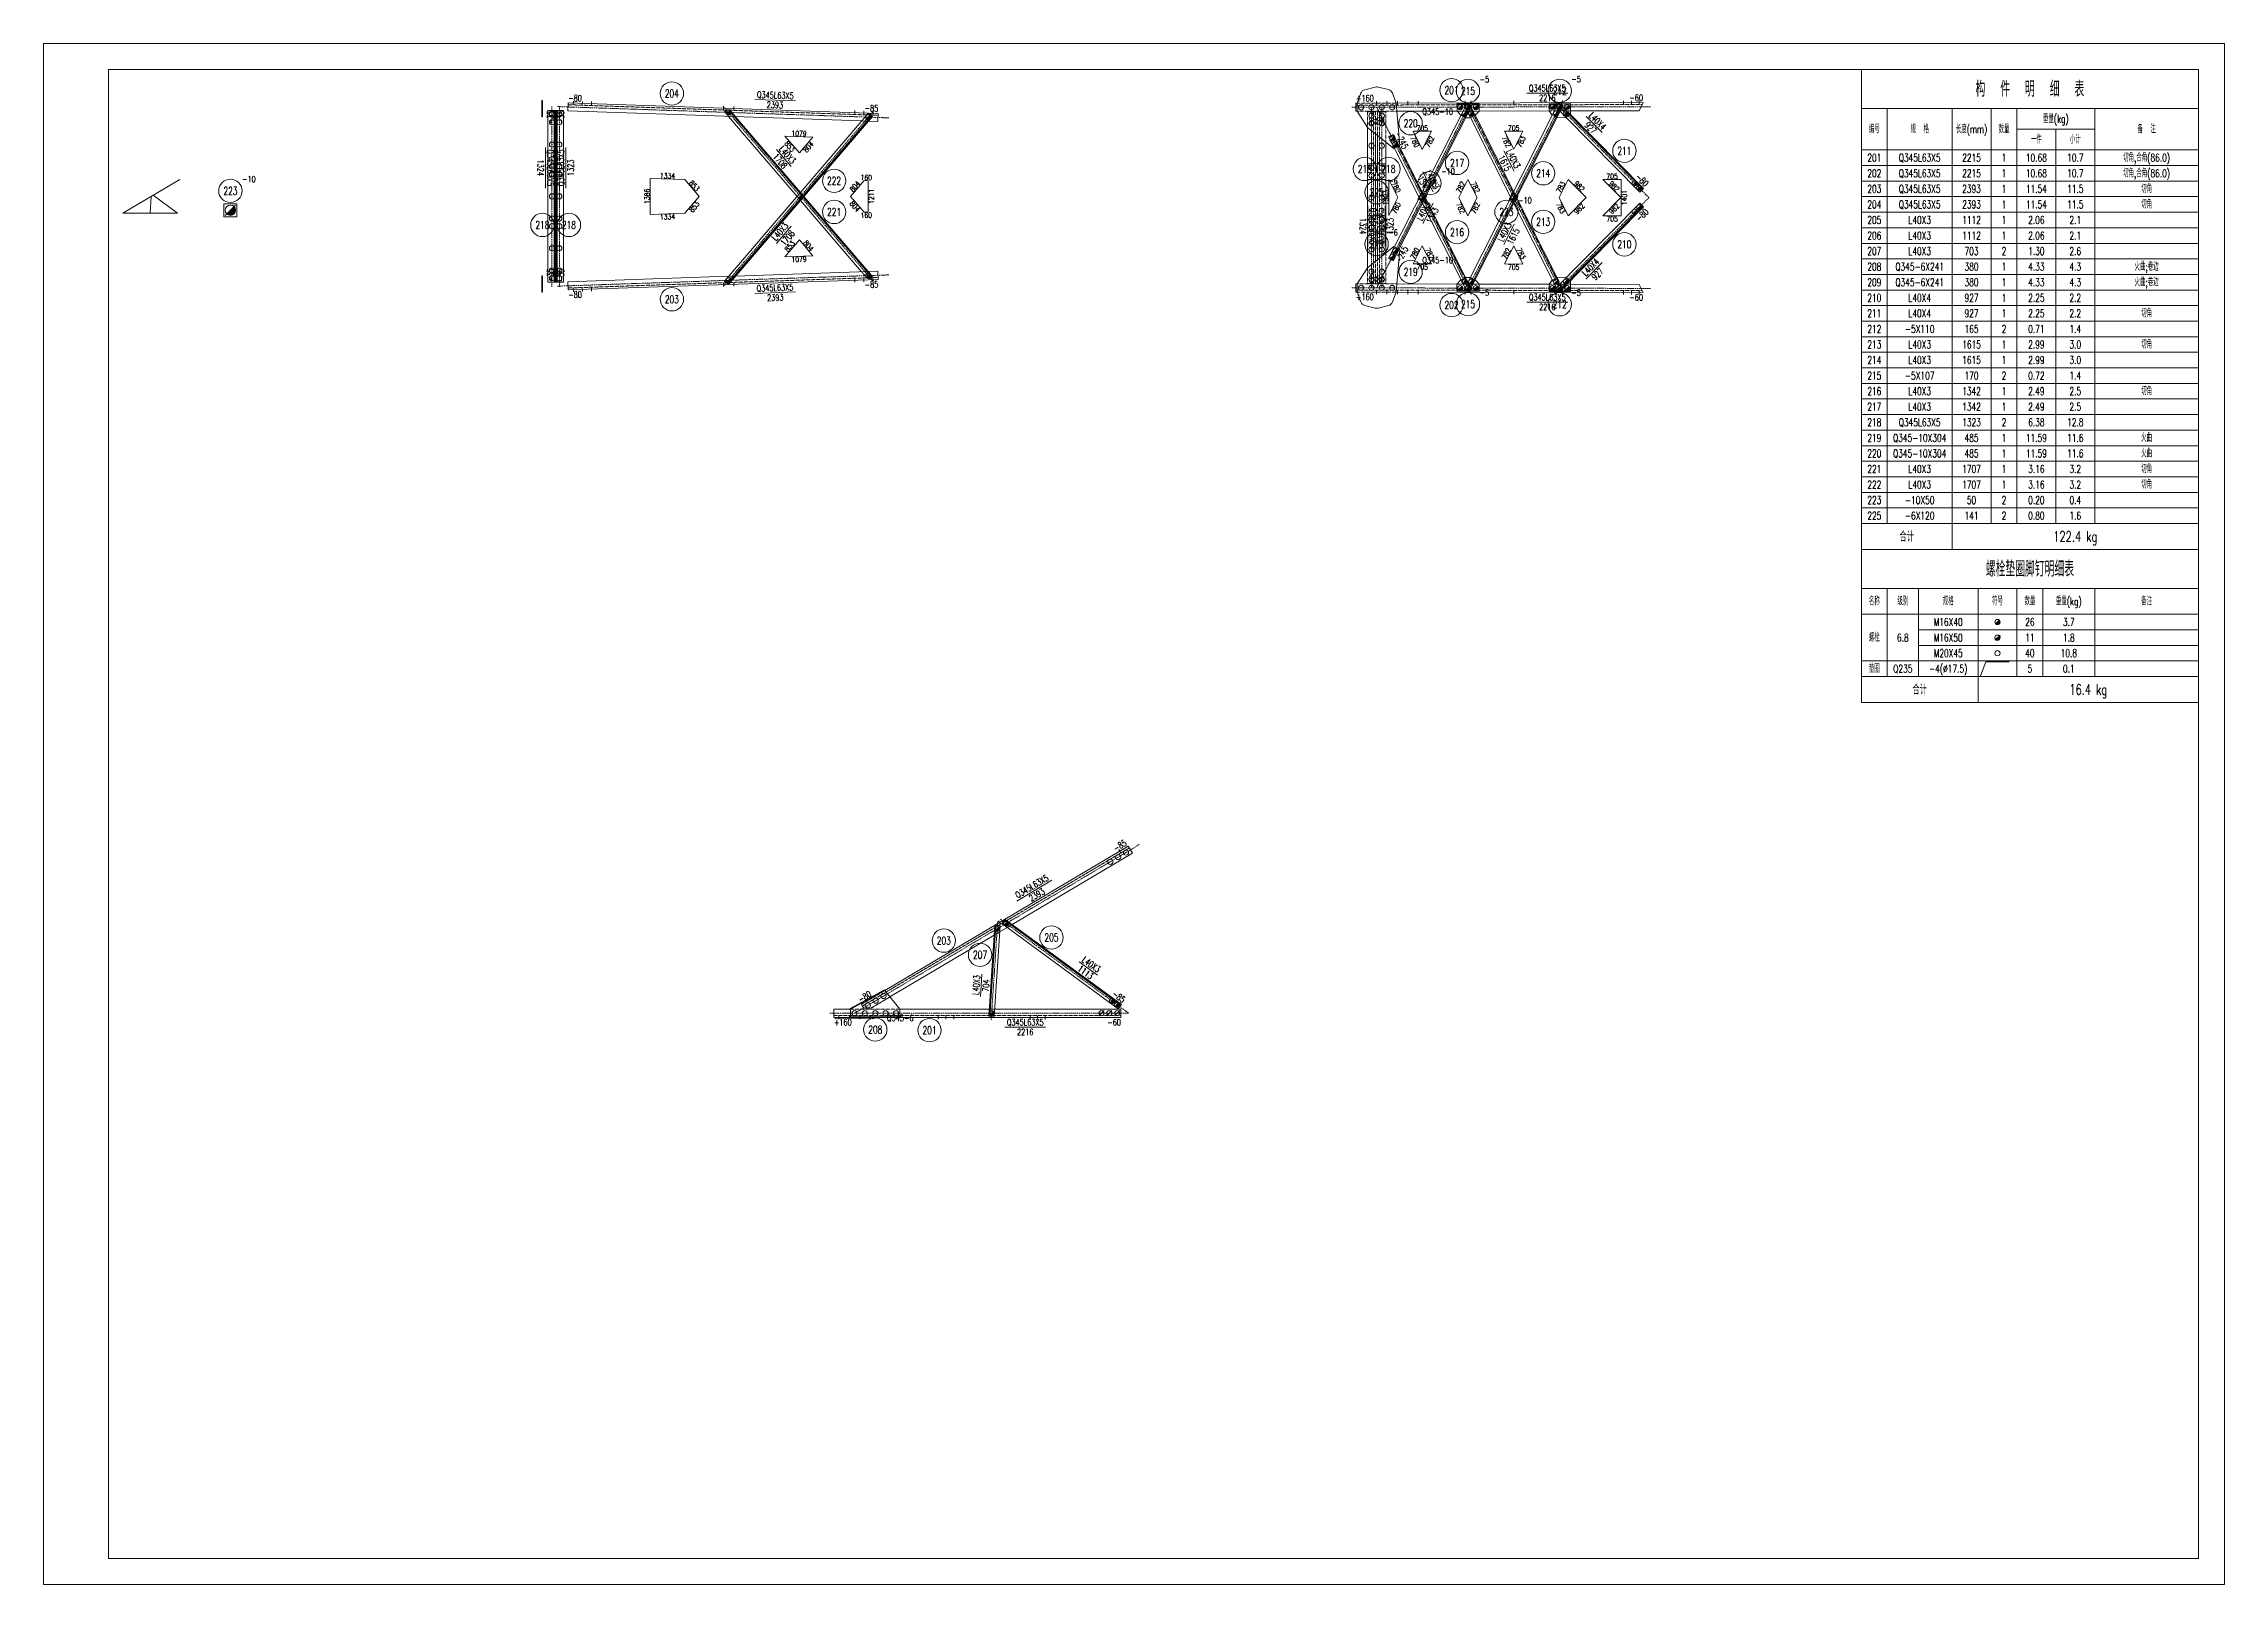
# Model space of a CAD drawing. Extents: x -62666 to 126696, y -48828 to 60042.
# Drawn here: x -62666 to -45846, y 24002 to 35882 of the extents above; entities that cross this region are included whole.
import ezdxf
from ezdxf.enums import TextEntityAlignment as Align

# ---------------------------------------------------------------- set-up
doc = ezdxf.new("R2010")
doc.units = 0
doc.header["$MEASUREMENT"] = 0
doc.linetypes.add('Dash', pattern=[2.75, 2, -0.75])
doc.linetypes.add('DashDot', pattern=[15.6, 9, -3, 0.6, -3])
doc.layers.get('0').update_dxf_attribs({"linetype": 'CONTINUOUS', "lineweight": 25})
doc.styles.get("Standard").update_dxf_attribs({"font": 'simplex.shx', "width": 0.7, "height": 3, "bigfont": 'gbhzfs.shx'})

msp = doc.modelspace()

# ---------------------------------------------------------------- texts
at = {"color": 7, "linetype": 'Continuous', "lineweight": 13, "width": 0.7}
for s, p in [('204', (-57820.52587, 35497.43067)), ('201', (-51807.14395, 35523.326)), ('215', (-51680.49004, 35516.55636)), ('212', (-50972.98241, 35517.84325)), ('220', (-52122.68684, 35267.52461)), ('217', (-51764.71911, 34961.83963)), ('211', (-50474.10694, 35055.29435)), ('222', (-56569.34791, 34824.28931)), ('218', (-52476.2938, 34915.29844)), ('218', (-52294.29367, 34915.24993)), ('223', (-51977.11347, 34805.51342)), ('214', (-51100.27271, 34882.04338)), ('223', (-61225.7067, 34746.53281)), ('225', (-52385.29374, 34735.77419)), ('218', (-58819.3795, 34483.50856)), ('218', (-58614.865, 34483.55706)), ('221', (-56569.34791, 34583.77631)), ('223', (-51383.9619, 34584.07506)), ('213', (-51100.27271, 34507.505)), ('225', (-52385.29374, 34335.77419)), ('216', (-51764.7107, 34427.69213)), ('210', (-50474.10143, 34334.28066)), ('219', (-52122.68684, 34122.02376)), ('203', (-57820.52587, 33910.63494)), ('202', (-51807.14395, 33866.22237)), ('215', (-51680.50085, 33872.99203)), ('212', (-50972.98241, 33871.70513)), ('203', (-55723.5183, 28965.50742)), ('205', (-54893.39257, 28989.71443)), ('207', (-55443.99177, 28856.14727)), ('208', (-56251.97336, 28279.71837)), ('201', (-55833.63911, 28274.66524))]:
    msp.add_text(s, height=60, dxfattribs=at).set_placement(p, align=Align.MIDDLE_CENTER)
for s, rotation, p in [('Q345L63X5', 358.051084562, (-57022.95856, 35483.79878)), ('Q345L63X5', 0.104215276, (-51068.83483, 35538.16893)), ('-35', 90, (-58757.8795, 35313.10557)), ('-35', 90, (-58676.365, 35312.96005)), ('-80', 358.051084562, (-58567.25596, 35461.3049)), ('2393', 358.051084562, (-57025.50919, 35408.84216)), ('-85', 358.051084562, (-56280.87062, 35383.50351)), ('+160', 0.104215276, (-52475.36587, 35460.61047)), ('-35', 270, (-52414.7938, 35303.84694)), ('-35', 270, (-52355.79367, 35303.70143)), ('2216', 0.104215276, (-51068.69841, 35463.16906)), ('L40X4', 314.611569299, (-50681.49863, 35284.7399)), ('-60', 0.104215276, (-50382.86465, 35464.41652)), ('-245', 296.823428051, (-52191.83928, 35136.11419)), ('927', 314.611569299, (-50734.88825, 35232.06592)), ('Q345L63X5', 270, (-58757.8795, 34924.55706)), ('Q345L63X5', 90, (-58676.365, 34924.50856)), ('1708', 310.594385179, (-56986.3021, 34975.82797)), ('L40X3', 310.594385179, (-56929.35197, 35024.63046)), ('1615', 296.781049511, (-51397.69175, 34960.28879)), ('L40X3', 296.781049511, (-51330.73663, 34994.08246)), ('1324', 270, (-58832.8795, 34924.55706)), ('1323', 90, (-58601.365, 34924.50856)), ('1343', 296.823428051, (-52021.50982, 34799.2615)), ('L40X3', 296.823428051, (-51954.57972, 34833.10469)), ('-80', 314.611569299, (-50337.75519, 34829.51138)), ('L40X3', 63.176571949, (-52021.51822, 34590.27025)), ('L40X3', 49.405614021, (-56986.3021, 34432.23765)), ('1324', 270, (-52489.7938, 34474.24993)), ('Q345L63X5', 270, (-52414.7938, 34474.24993)), ('Q345L63X5', 90, (-52355.79367, 34474.29844)), ('1323', 90, (-52280.79367, 34474.29844)), ('1343', 63.176571949, (-51954.58812, 34556.42707)), ('L40X3', 63.218950489, (-51397.69175, 34429.25958)), ('-80', 45.389668137, (-50337.7548, 34560.06633)), ('1708', 49.405614021, (-56929.35197, 34383.43516)), ('-245', 63.176571949, (-52191.84768, 34253.41756)), ('1615', 63.218950489, (-51330.73663, 34395.46591)), ('L40X4', 45.389668137, (-50734.88146, 34157.50088)), ('927', 45.389668137, (-50681.48901, 34104.82978)), ('-35', 90, (-58757.8795, 34094.96005)), ('-35', 90, (-58676.365, 34095.10557)), ('Q345L63X5', 1.948915438, (-57025.50919, 33999.22346)), ('-85', 1.948915438, (-56280.87062, 34024.56211)), ('-35', 270, (-52414.7938, 34085.70143)), ('-35', 270, (-52355.79367, 34085.84694)), ('-80', 1.948915438, (-58567.25596, 33946.76072)), ('2393', 1.948915438, (-57022.95856, 33924.26684)), ('+160', 359.895784724, (-52475.36587, 33928.9379)), ('Q345L63X5', 359.895784724, (-51068.69841, 33926.37931)), ('2216', 359.895784724, (-51068.83483, 33851.37944)), ('-60', 359.895784724, (-50382.86465, 33925.13185)), ('-85', 30.624344633, (-54364.70921, 29698.41641)), ('Q345L63X5', 30.624344633, (-55044.06622, 29383.41211)), ('2393', 30.624344633, (-55005.86069, 29318.87269)), ('1113', 323.786694539, (-54630.62515, 28721.07914)), ('L40X3', 323.786694539, (-54586.31559, 28781.59082)), ('L40X3', 86.225716899, (-55472.8879, 28623.20824)), ('704', 86.225716899, (-55398.05057, 28618.27129)), ('-80', 30.624344633, (-56333.34124, 28533.04138)), ('-85', 323.786694539, (-54373.8821, 28533.08006)), ('+160', 359.992723855, (-56501.96619, 28336.25012)), ('Q345L63X5', 359.992723855, (-55095.29641, 28336.07148)), ('2216', 359.992723855, (-55095.30594, 28261.07148)), ('-60', 359.992723855, (-54409.46153, 28335.98438))]:
    msp.add_text(s, height=50, rotation=rotation, dxfattribs=at).set_placement(p, align=Align.MIDDLE_CENTER)
for s, p in [('-5', (-51590.49004, 35606.55636)), ('-5', (-50882.98241, 35607.84325)), ('Q345-10', (-52032.68684, 35357.52461)), ('-10', (-61135.7067, 34836.53281)), ('-6', (-52295.29374, 34825.77419)), ('-10', (-51887.11347, 34895.51342)), ('-10', (-51293.9619, 34674.07506)), ('-6', (-52295.29374, 34425.77419)), ('Q345-10', (-52032.68684, 34212.02376)), ('-5', (-51590.50085, 33962.99203)), ('-5', (-50882.98241, 33961.70513)), ('Q345-6', (-56161.97336, 28369.71837))]:
    msp.add_text(s, height=48, dxfattribs=at).set_placement(p, align=Align.MIDDLE_LEFT)
at = {"color": 3, "linetype": 'Continuous', "lineweight": 13, "width": 0.7}
for s, height, p in [('构  件  明  细  表', 120, (-47346.47025, 35531.84325)), ('重量(kg)', 60, (-47146.47025, 35301.84325)), ('编号', 60, (-48546.47025, 35221.84325)), ('规  格', 60, (-48196.47025, 35221.84325)), ('长度(mm)', 60, (-47796.47025, 35221.84325)), ('数量', 60, (-47546.47025, 35221.84325)), ('一件', 60, (-47296.47025, 35141.84325)), ('小计', 60, (-46996.47025, 35141.84325)), ('备  注', 60, (-46446.47025, 35221.84325)), ('201', 60, (-48546.47025, 35001.84325)), ('Q345L63X5', 60, (-48196.47025, 35001.84325)), ('2215', 60, (-47796.47025, 35001.84325)), ('1', 60, (-47546.47025, 35001.84325)), ('10.68', 60, (-47296.47025, 35001.84325)), ('10.7', 60, (-46996.47025, 35001.84325)), ('切角,合角(86.0)', 60, (-46446.47025, 35001.84325)), ('202', 60, (-48546.47025, 34881.84325)), ('Q345L63X5', 60, (-48196.47025, 34881.84325)), ('2215', 60, (-47796.47025, 34881.84325)), ('1', 60, (-47546.47025, 34881.84325)), ('10.68', 60, (-47296.47025, 34881.84325)), ('10.7', 60, (-46996.47025, 34881.84325)), ('切角,合角(86.0)', 60, (-46446.47025, 34881.84325)), ('203', 60, (-48546.47025, 34761.84325)), ('204', 60, (-48546.47025, 34641.84325)), ('Q345L63X5', 60, (-48196.47025, 34761.84325)), ('Q345L63X5', 60, (-48196.47025, 34641.84325)), ('2393', 60, (-47796.47025, 34761.84325)), ('2393', 60, (-47796.47025, 34641.84325)), ('1', 60, (-47546.47025, 34761.84325)), ('1', 60, (-47546.47025, 34641.84325)), ('11.54', 60, (-47296.47025, 34761.84325)), ('11.54', 60, (-47296.47025, 34641.84325)), ('11.5', 60, (-46996.47025, 34761.84325)), ('11.5', 60, (-46996.47025, 34641.84325)), ('切角', 60, (-46446.47025, 34761.84325)), ('切角', 60, (-46446.47025, 34641.84325)), ('205', 60, (-48546.47025, 34521.84325)), ('L40X3', 60, (-48196.47025, 34521.84325)), ('1112', 60, (-47796.47025, 34521.84325)), ('1', 60, (-47546.47025, 34521.84325)), ('2.06', 60, (-47296.47025, 34521.84325)), ('2.1', 60, (-46996.47025, 34521.84325)), ('206', 60, (-48546.47025, 34401.84325)), ('L40X3', 60, (-48196.47025, 34401.84325)), ('1112', 60, (-47796.47025, 34401.84325)), ('1', 60, (-47546.47025, 34401.84325)), ('2.06', 60, (-47296.47025, 34401.84325)), ('2.1', 60, (-46996.47025, 34401.84325)), ('207', 60, (-48546.47025, 34281.84325)), ('208', 60, (-48546.47025, 34161.84325)), ('Q345-6X241', 60, (-48196.47025, 34161.84325)), ('L40X3', 60, (-48196.47025, 34281.84325)), ('703', 60, (-47796.47025, 34281.84325)), ('380', 60, (-47796.47025, 34161.84325)), ('2', 60, (-47546.47025, 34281.84325)), ('1', 60, (-47546.47025, 34161.84325)), ('4.33', 60, (-47296.47025, 34161.84325)), ('1.30', 60, (-47296.47025, 34281.84325)), ('2.6', 60, (-46996.47025, 34281.84325)), ('4.3', 60, (-46996.47025, 34161.84325)), ('火曲;卷边', 60, (-46446.47025, 34161.84325)), ('209', 60, (-48546.47025, 34041.84325)), ('Q345-6X241', 60, (-48196.47025, 34041.84325)), ('380', 60, (-47796.47025, 34041.84325)), ('1', 60, (-47546.47025, 34041.84325)), ('4.33', 60, (-47296.47025, 34041.84325)), ('4.3', 60, (-46996.47025, 34041.84325)), ('火曲;卷边', 60, (-46446.47025, 34041.84325)), ('210', 60, (-48546.47025, 33921.84325)), ('211', 60, (-48546.47025, 33801.84325)), ('L40X4', 60, (-48196.47025, 33921.84325)), ('L40X4', 60, (-48196.47025, 33801.84325)), ('927', 60, (-47796.47025, 33921.84325)), ('927', 60, (-47796.47025, 33801.84325)), ('1', 60, (-47546.47025, 33921.84325)), ('1', 60, (-47546.47025, 33801.84325)), ('2.25', 60, (-47296.47025, 33921.84325)), ('2.25', 60, (-47296.47025, 33801.84325)), ('2.2', 60, (-46996.47025, 33921.84325)), ('2.2', 60, (-46996.47025, 33801.84325)), ('切角', 60, (-46446.47025, 33801.84325)), ('212', 60, (-48546.47025, 33681.84325)), ('-5X110', 60, (-48196.47025, 33681.84325)), ('165', 60, (-47796.47025, 33681.84325)), ('2', 60, (-47546.47025, 33681.84325)), ('0.71', 60, (-47296.47025, 33681.84325)), ('1.4', 60, (-46996.47025, 33681.84325)), ('213', 60, (-48546.47025, 33561.84325)), ('214', 60, (-48546.47025, 33441.84325)), ('L40X3', 60, (-48196.47025, 33561.84325)), ('L40X3', 60, (-48196.47025, 33441.84325)), ('1615', 60, (-47796.47025, 33561.84325)), ('1615', 60, (-47796.47025, 33441.84325)), ('1', 60, (-47546.47025, 33561.84325)), ('1', 60, (-47546.47025, 33441.84325)), ('2.99', 60, (-47296.47025, 33561.84325)), ('2.99', 60, (-47296.47025, 33441.84325)), ('3.0', 60, (-46996.47025, 33561.84325)), ('3.0', 60, (-46996.47025, 33441.84325)), ('切角', 60, (-46446.47025, 33561.84325)), ('215', 60, (-48546.47025, 33321.84325)), ('-5X107', 60, (-48196.47025, 33321.84325)), ('170', 60, (-47796.47025, 33321.84325)), ('2', 60, (-47546.47025, 33321.84325)), ('0.72', 60, (-47296.47025, 33321.84325)), ('1.4', 60, (-46996.47025, 33321.84325)), ('216', 60, (-48546.47025, 33201.84325)), ('L40X3', 60, (-48196.47025, 33201.84325)), ('1342', 60, (-47796.47025, 33201.84325)), ('1', 60, (-47546.47025, 33201.84325)), ('2.49', 60, (-47296.47025, 33201.84325)), ('2.5', 60, (-46996.47025, 33201.84325)), ('切角', 60, (-46446.47025, 33201.84325)), ('217', 60, (-48546.47025, 33081.84325)), ('218', 60, (-48546.47025, 32961.84325)), ('Q345L63X5', 60, (-48196.47025, 32961.84325)), ('L40X3', 60, (-48196.47025, 33081.84325)), ('1342', 60, (-47796.47025, 33081.84325)), ('1323', 60, (-47796.47025, 32961.84325)), ('2', 60, (-47546.47025, 32961.84325)), ('1', 60, (-47546.47025, 33081.84325)), ('2.49', 60, (-47296.47025, 33081.84325)), ('6.38', 60, (-47296.47025, 32961.84325)), ('12.8', 60, (-46996.47025, 32961.84325)), ('2.5', 60, (-46996.47025, 33081.84325)), ('219', 60, (-48546.47025, 32841.84325)), ('Q345-10X304', 60, (-48196.47025, 32841.84325)), ('485', 60, (-47796.47025, 32841.84325)), ('1', 60, (-47546.47025, 32841.84325)), ('11.59', 60, (-47296.47025, 32841.84325)), ('11.6', 60, (-46996.47025, 32841.84325)), ('火曲', 60, (-46446.47025, 32841.84325)), ('220', 60, (-48546.47025, 32721.84325)), ('221', 60, (-48546.47025, 32601.84325)), ('Q345-10X304', 60, (-48196.47025, 32721.84325)), ('L40X3', 60, (-48196.47025, 32601.84325)), ('1707', 60, (-47796.47025, 32601.84325)), ('485', 60, (-47796.47025, 32721.84325)), ('1', 60, (-47546.47025, 32721.84325)), ('1', 60, (-47546.47025, 32601.84325)), ('11.59', 60, (-47296.47025, 32721.84325)), ('3.16', 60, (-47296.47025, 32601.84325)), ('11.6', 60, (-46996.47025, 32721.84325)), ('3.2', 60, (-46996.47025, 32601.84325)), ('切角', 60, (-46446.47025, 32601.84325)), ('火曲', 60, (-46446.47025, 32721.84325)), ('222', 60, (-48546.47025, 32481.84325)), ('L40X3', 60, (-48196.47025, 32481.84325)), ('1707', 60, (-47796.47025, 32481.84325)), ('1', 60, (-47546.47025, 32481.84325)), ('3.16', 60, (-47296.47025, 32481.84325)), ('3.2', 60, (-46996.47025, 32481.84325)), ('切角', 60, (-46446.47025, 32481.84325)), ('223', 60, (-48546.47025, 32361.84325)), ('-10X50', 60, (-48196.47025, 32361.84325)), ('50', 60, (-47796.47025, 32361.84325)), ('2', 60, (-47546.47025, 32361.84325)), ('0.20', 60, (-47296.47025, 32361.84325)), ('0.4', 60, (-46996.47025, 32361.84325)), ('225', 60, (-48546.47025, 32241.84325)), ('合计', 80, (-48296.47025, 32081.84325)), ('-6X120', 60, (-48196.47025, 32241.84325)), ('141', 60, (-47796.47025, 32241.84325)), ('2', 60, (-47546.47025, 32241.84325)), ('0.80', 60, (-47296.47025, 32241.84325)), ('1.6', 60, (-46996.47025, 32241.84325)), ('122.4 kg', 80, (-46996.47025, 32081.84325)), ('螺栓垫圈脚钉明细表', 120, (-47346.47025, 31831.84325)), ('重量(kg)', 60, (-47046.47025, 31581.84325)), ('名称', 60, (-48546.47025, 31581.84325)), ('级别', 60, (-48326.47025, 31581.84325)), ('规格', 60, (-47976.47025, 31581.84325)), ('符号', 60, (-47596.47025, 31581.84325)), ('数量', 60, (-47346.47025, 31581.84325)), ('备注', 60, (-46446.47025, 31581.84325)), ('螺栓', 60, (-48546.47025, 31301.84325)), ('6.8', 60, (-48326.47025, 31301.84325)), ('M16X40', 60, (-47976.47025, 31421.84325)), ('M16X50', 60, (-47976.47025, 31301.84325)), ('26', 60, (-47346.47025, 31421.84325)), ('11', 60, (-47346.47025, 31301.84325)), ('3.7', 60, (-47046.47025, 31421.84325)), ('1.8', 60, (-47046.47025, 31301.84325)), ('M20X45', 60, (-47976.47025, 31181.84325)), ('40', 60, (-47346.47025, 31181.84325)), ('10.8', 60, (-47046.47025, 31181.84325)), ('垫圈', 60, (-48546.47025, 31061.84325)), ('Q235', 60, (-48326.47025, 31061.84325)), ('合计', 80, (-48196.47025, 30901.84325)), ('-4(%%c17.5)', 60, (-47976.47025, 31061.84325)), ('5', 60, (-47346.47025, 31061.84325)), ('0.1', 60, (-47046.47025, 31061.84325)), ('16.4 kg', 80, (-46896.47025, 30901.84325))]:
    msp.add_text(s, height=height, dxfattribs=at).set_placement(p, align=Align.MIDDLE_CENTER)
at = {"color": 7, "linetype": 'Continuous', "lineweight": 20, "width": 0.7}
for s, rotation, p in [('1079', 358.051084562, (-56839.82798, 35189.37445)), ('780', 296.823428051, (-52089.57195, 35125.403)), ('705', 0.104215276, (-52032.91463, 35230.01101)), ('782', 63.176571949, (-51976.23484, 35125.53123)), ('782', 296.781049511, (-51384.56093, 35126.231)), ('705', 0.104215276, (-51327.89553, 35230.95141)), ('783', 63.21886, (-51271.20769, 35126.3592)), ('853', 310.594385179, (-56911.20769, 35088.69393)), ('804', 49.405614021, (-56766.93658, 35085.02491)), ('1334', 358.051084562, (-57854.29328, 34862.0487)), ('853', 310.594385179, (-57648.0848, 34784.39623)), ('160', 358.051084562, (-56321.487, 34849.63001)), ('705', 0.104215276, (-50568.85059, 34858.71797)), ('1386', 90, (-58012.42657, 34704.03281)), ('853', 49.405614021, (-57648.0848, 34623.66939)), ('804', 49.405614021, (-56408.85745, 34780.72721)), ('804', 310.594385179, (-56408.85745, 34627.3384)), ('1211', 90, (-56282.31246, 34704.03281)), ('1393', 90, (-52315.37774, 34694.77419)), ('780', 296.823428051, (-52234.7416, 34775.25401)), ('782', 63.176571949, (-51737.10584, 34775.38224)), ('782', 296.823428051, (-51737.10584, 34614.16613)), ('782', 296.781049511, (-51623.76067, 34775.3664)), ('783', 63.21886, (-50964.60464, 34775.49797)), ('783', 296.781049511, (-50964.60479, 34614.05704)), ('982', 314.611626997, (-50821.84688, 34781.54075)), ('982', 314.611626997, (-50553.25993, 34781.54009)), ('1401', 90, (-50474.30523, 34694.77683)), ('1334', 1.948915438, (-57854.29328, 34546.01692)), ('160', 1.948915438, (-56321.487, 34558.43561)), ('780', 63.176571949, (-52234.7416, 34614.29437)), ('782', 63.218950489, (-51623.76067, 34614.18198)), ('982', 45.389668137, (-50821.84664, 34608.01791)), ('705', 359.895784724, (-50568.85073, 34530.83569)), ('982', 45.389668137, (-50553.25969, 34608.01725)), ('853', 49.405614021, (-56911.2077, 34319.37169)), ('804', 310.594385179, (-56766.93659, 34323.04071)), ('1079', 1.948915438, (-56839.82799, 34218.69117)), ('780', 63.176571949, (-52089.57195, 34264.14538)), ('705', 359.895784724, (-52032.91463, 34159.53736)), ('782', 296.823428051, (-51976.23484, 34264.01714)), ('782', 63.218950489, (-51384.5613, 34263.31737)), ('705', 359.895784724, (-51327.89603, 34158.59696)), ('783', 296.781049511, (-51271.20818, 34263.18914))]:
    msp.add_text(s, height=40, rotation=rotation, dxfattribs=at).set_placement(p, align=Align.MIDDLE_CENTER)

# ---------------------------------------------------------------- blocks, each defined once
blk = doc.blocks.new('M16X40S')
at = {"color": 3, "linetype": 'Continuous', "lineweight": 13}
blk.add_line((-0.707, -0.707), (0.707, 0.707), dxfattribs=at)
blk.add_circle((0, 0), 1, dxfattribs=at)
for radius in [0.9, 0.8, 0.7, 0.6, 0.5, 0.4, 0.3, 0.2, 0.1]:
    blk.add_arc((0, 0), radius, 225, 45, dxfattribs=at)
blk = doc.blocks.new('M16X50S')
at = {"color": 3, "linetype": 'Continuous', "lineweight": 13}
blk.add_line((-1, -1), (1, 1), dxfattribs=at)
blk.add_circle((0, 0), 1, dxfattribs=at)
for radius in [0.9, 0.8, 0.7, 0.6, 0.5, 0.4, 0.3, 0.2, 0.1]:
    blk.add_arc((0, 0), radius, 225, 45, dxfattribs=at)
blk = doc.blocks.new('M20X45S')
at = {"color": 3, "linetype": 'Continuous', "lineweight": 13}
blk.add_circle((0, 0), 1, dxfattribs=at)
blk = doc.blocks.new('WasherML')
at = {"color": 3, "linetype": 'Continuous', "lineweight": 13}
for p, q in [((-6.5, -2.7), (-4.5, 2.7)), ((-4.5, 2.7), (4.5, 2.7))]:
    blk.add_line(p, q, dxfattribs=at)
blk = doc.blocks.new('M20X55S')
at = {"color": 3, "linetype": 'Continuous', "lineweight": 13}
blk.add_line((-1, -1), (1, 1), dxfattribs=at)
blk.add_circle((0, 0), 1, dxfattribs=at)
blk = doc.blocks.new('DefaultBolt')
at = {"color": 3, "linetype": 'Continuous', "lineweight": 13}
for p, q in [((-0.1, -0.1), (0.1, 0.1)), ((0.1, -0.1), (-0.1, 0.1))]:
    blk.add_line(p, q, dxfattribs=at)
blk.add_circle((0, 0), 1, dxfattribs=at)

# ---------------------------------------------------------------- linework, layer by layer
at = {"color": 7, "linetype": 'Continuous', "lineweight": 18}
for p, q in [((-62666.47025, 35881.84325), (-45846.47025, 35881.84325)), ((-62666.47025, 24001.84325), (-62666.47025, 35881.84325)), ((-45846.47025, 24001.84325), (-45846.47025, 35881.84325)), ((-62166.47025, 35681.84325), (-46046.47025, 35681.84325)), ((-62166.47025, 24201.84325), (-62166.47025, 35681.84325)), ((-46046.47025, 24201.84325), (-46046.47025, 35681.84325)), ((-62166.47025, 24201.84325), (-46046.47025, 24201.84325)), ((-62666.47025, 24001.84325), (-45846.47025, 24001.84325))]:
    msp.add_line(p, q, dxfattribs=at)
at = {"color": 7, "linetype": 'Continuous', "lineweight": 13}
for p, q in [((-51226.26636, 35500.38252), (-50911.26688, 35500.95547)), ((-57181.64277, 35451.6768), (-56866.82498, 35440.96414)), ((-50646.74247, 35196.11304), (-50769.64441, 35320.69278)), ((-58795.3795, 34767.05706), (-58795.3795, 35082.05706)), ((-58638.865, 34767.00856), (-58638.865, 35082.00856)), ((-56900.8908, 34933.7874), (-57014.76327, 35066.67104)), ((-51324.78824, 34899.07132), (-51403.64014, 35055.29993)), ((-51948.56105, 34738.09797), (-52027.52849, 34894.26822)), ((-51948.56946, 34651.43378), (-52027.53689, 34495.26354)), ((-52452.2938, 34631.74993), (-52452.2938, 34316.74993)), ((-52318.29367, 34631.79844), (-52318.29367, 34316.79844)), ((-51324.78824, 34490.47705), (-51403.64014, 34334.24844)), ((-56900.8908, 34474.27822), (-57014.76327, 34341.39459)), ((-50646.73561, 34193.45653), (-50769.63486, 34068.87413)), ((-57181.64277, 33956.38882), (-56866.82498, 33967.10148)), ((-51226.26636, 33889.16585), (-50911.26688, 33888.5929)), ((-55160.49625, 29270.91078), (-54889.43066, 29431.37402)), ((-54679.06739, 28803.02937), (-54537.87334, 28699.64059)), ((-55429.70945, 28708.04999), (-55441.22901, 28533.42954)), ((-55252.80117, 28298.59148), (-54937.80118, 28298.55148))]:
    msp.add_line(p, q, dxfattribs=at)
at = {"color": 2, "linetype": 'DashDot', "lineweight": 0}
for p, q in [((-58745.865, 34007.60557), (-58745.865, 35400.46005)), ((-58702.0429, 35396.35122), (-56145.81374, 35309.36755)), ((-58688.3795, 34007.46005), (-58688.3795, 35400.60557)), ((-56269.9327, 34051.49327), (-57419.73995, 35393.2625)), ((-56269.9327, 35356.57233), (-57419.73995, 34014.80314)), ((-52575.23929, 35390.92869), (-50270.23843, 35395.12126)), ((-52425.29367, 35391.20143), (-52425.29367, 33998.34694)), ((-51655.46117, 35441.63031), (-52385.30214, 33998.25757)), ((-51655.45276, 33947.90144), (-52385.29374, 35391.27419)), ((-52345.2938, 35391.34694), (-52345.2938, 33998.20143)), ((-50950.47484, 35442.93932), (-51705.05733, 33947.89141)), ((-50950.47484, 33946.60905), (-51705.05733, 35441.65696)), ((-50285.63291, 34694.80333), (-51013.89102, 35433.00329)), ((-50285.63673, 34694.77419), (-51013.88234, 33956.555)), ((-58702.0429, 34011.7144), (-56145.81374, 34098.69806)), ((-52575.23929, 33998.61968), (-50270.23843, 33994.42711)), ((-56411.95709, 28405.7384), (-54210.98314, 29708.65335)), ((-55307.84968, 29112.07659), (-55358.07546, 28350.72368)), ((-55287.00302, 29130.44207), (-54296.91458, 28405.45373)), ((-56601.95736, 28405.76282), (-54296.9527, 28405.4701))]:
    msp.add_line(p, q, dxfattribs=at)
at = {"color": 7, "linetype": 'Continuous', "lineweight": 0}
for p, q in [((-58728.865, 34042.60557), (-58728.865, 35365.46005)), ((-58705.3795, 34042.46005), (-58705.3795, 35365.60557)), ((-56280.34167, 35325.98388), (-57391.10694, 34029.7748)), ((-51658.28962, 35409.44336), (-52264.03892, 34211.481)), ((-50953.27949, 35410.75029), (-51680.82704, 33969.26647)), ((-62056.12976, 34573.71337), (-61615.96806, 34834.35225)), ((-61836.04891, 34704.03281), (-61844.62935, 34573.71342)), ((-61822.2816, 34712.18516), (-61633.12623, 34573.71379)), ((-62056.12981, 34573.71342), (-61633.12888, 34573.71342)), ((-50333.27645, 34629.39486), (-50984.27111, 33969.48461)), ((-55255.7088, 29122.40015), (-54358.40502, 28465.35301)), ((-55321.79844, 29082.93157), (-55368.07465, 28381.44853))]:
    msp.add_line(p, q, dxfattribs=at)
at = {"color": 1, "linetype": 'Dash', "lineweight": 0}
for p, q in [((-58621.51104, 35410.62071), (-56230.18643, 35329.24844)), ((-57398.70029, 35371.78384), (-57415.40566, 35357.46845)), ((-57415.40566, 35357.46845), (-57383.7027, 35320.47264)), ((-57374.62106, 35371.34708), (-57398.70029, 35371.78384)), ((-56280.34167, 34082.08172), (-57385.32294, 35371.5412)), ((-57329.44283, 35318.62628), (-57374.62106, 35371.34708)), ((-52545.27026, 35407.98323), (-50337.41209, 35411.99911)), ((-52535.3517, 35423.0013), (-52235.35219, 35423.54697)), ((-52229.98022, 35360.55663), (-52535.2371, 35360.0014)), ((-52456.29367, 35236.20143), (-52456.29367, 35356.20143)), ((-52456.29367, 35356.20143), (-52393.29367, 35356.20143)), ((-52408.29367, 35356.20143), (-52408.29367, 34033.34694)), ((-52393.29367, 35356.20143), (-52393.29367, 35185.61907)), ((-52377.2938, 35356.34694), (-52377.2938, 35172.77286)), ((-52314.2938, 35356.34694), (-52377.2938, 35356.34694)), ((-52362.2938, 35356.34694), (-52362.2938, 34033.20143)), ((-52314.2938, 35122.1905), (-52314.2938, 35356.34694)), ((-51595.20825, 35361.71122), (-51765.20797, 35361.40201)), ((-51734.21171, 35330.21108), (-51698.51565, 35312.16138)), ((-51693.32533, 35413.97375), (-51709.39456, 35405.86327)), ((-51709.39456, 35405.86327), (-51662.08123, 35312.12178)), ((-51668.72876, 35414.06648), (-51693.32533, 35413.97375)), ((-51674.35607, 35417.56735), (-51690.05447, 35417.5388)), ((-50953.27949, 33978.79808), (-51677.67296, 35414.03276)), ((-51626.37183, 35330.14507), (-51668.72876, 35414.06648)), ((-50890.20062, 35362.99356), (-51055.20035, 35362.69344)), ((-51029.15815, 35331.43176), (-50993.44875, 35313.40847)), ((-50989.26281, 35415.15836), (-51007.05935, 35397.60037)), ((-51007.05935, 35397.60037), (-50922.75495, 35312.14509)), ((-50968.05043, 35415.01489), (-50989.26281, 35415.15836)), ((-50969.32685, 35418.84973), (-50985.05087, 35418.82113)), ((-50333.27431, 34760.18191), (-50979.3637, 35415.09141)), ((-50894.28049, 35340.23788), (-50968.05043, 35415.01489)), ((-56305.95583, 35283.79895), (-56357.14095, 35285.54068)), ((-52256.8913, 35181.6607), (-52292.58736, 35163.611)), ((-52292.58736, 35163.611), (-52247.46342, 35074.37148)), ((-51658.28122, 33980.08839), (-52264.03051, 35178.05076)), ((-52211.76737, 35092.42118), (-52256.8913, 35181.6607)), ((-52456.29367, 34834.77419), (-52456.29367, 34954.77419)), ((-52393.29367, 34954.77419), (-52393.29367, 34834.77419)), ((-52377.2938, 34954.77419), (-52377.2938, 34834.77419)), ((-52314.2938, 34834.77419), (-52314.2938, 34954.77419)), ((-56855.45465, 34704.03281), (-56829.11581, 34673.29667)), ((-56802.77698, 34704.03281), (-56829.11581, 34734.76895)), ((-52026.50042, 34663.52107), (-52062.19648, 34681.57077)), ((-52058.3216, 34700.31444), (-52033.10873, 34650.45212)), ((-52039.63451, 34726.19053), (-52003.93845, 34708.14083)), ((-52007.89586, 34689.23393), (-52033.10873, 34739.09625)), ((-51321.49956, 34663.44417), (-51357.20896, 34681.46746)), ((-51353.29315, 34700.32256), (-51328.0897, 34650.38718)), ((-51334.67984, 34726.1042), (-51298.97044, 34708.08091)), ((-51302.88625, 34689.22581), (-51328.0897, 34739.16119)), ((-52456.29367, 34434.77419), (-52456.29367, 34554.77419)), ((-52393.29367, 34554.77419), (-52393.29367, 34434.77419)), ((-52377.2938, 34554.77419), (-52377.2938, 34434.77419)), ((-52314.2938, 34434.77419), (-52314.2938, 34554.77419)), ((-52211.76737, 34297.12719), (-52247.46342, 34315.17689)), ((-52456.29367, 34033.34694), (-52456.29367, 34153.34694)), ((-52393.29367, 34203.9293), (-52393.29367, 34033.34694)), ((-52377.2938, 34216.77551), (-52377.2938, 34033.20143)), ((-52314.2938, 34033.20143), (-52314.2938, 34267.35787)), ((-58621.51104, 33997.44491), (-56230.18643, 34078.81718)), ((-57329.44284, 34089.43934), (-57383.70272, 34087.59298)), ((-56357.14096, 34122.52494), (-56313.09949, 34071.13068)), ((-56313.09949, 34071.13068), (-56292.49103, 34071.67052)), ((-56274.26699, 34087.28732), (-56305.95585, 34124.26667)), ((-56292.49103, 34071.67052), (-56274.26699, 34087.28732)), ((-52545.27026, 33981.56514), (-50337.41209, 33977.54926)), ((-52229.98022, 34028.99174), (-52535.2371, 34029.54697)), ((-52393.29367, 34033.34694), (-52456.29367, 34033.34694)), ((-52377.2938, 34033.20143), (-52314.2938, 34033.20143)), ((-51595.21906, 34027.83717), (-51765.21878, 34028.14638)), ((-51734.23072, 34059.3749), (-51691.80173, 33975.46505)), ((-51651.14201, 33983.69833), (-51698.53467, 34077.4246)), ((-51667.20524, 33975.57597), (-51651.14201, 33983.69833)), ((-51626.37402, 34059.39897), (-51662.08342, 34077.42226)), ((-50890.20062, 34026.55481), (-51055.20035, 34026.85493)), ((-51029.15815, 34058.11661), (-50987.25399, 33975.09227)), ((-50946.13761, 33982.40274), (-50993.44875, 34076.13991)), ((-50962.20684, 33974.29226), (-50946.13761, 33982.40274)), ((-50894.30214, 34049.29428), (-50922.77812, 34077.38554)), ((-52535.3517, 33966.54707), (-52235.35219, 33966.0014)), ((-51691.80173, 33975.46505), (-51667.20524, 33975.57597)), ((-51686.24822, 33972.00265), (-51670.49926, 33971.974)), ((-50987.25399, 33975.09227), (-50962.20684, 33974.29226)), ((-50985.53165, 33970.72812), (-50971.83144, 33970.7032)), ((-56351.77496, 28461.11991), (-54292.78774, 29679.98268)), ((-55293.08518, 29032.05475), (-55334.80122, 29007.36003)), ((-55196.70412, 29089.10964), (-55234.14294, 29066.94691)), ((-56061.95343, 28436.69424), (-56441.95342, 28436.7425)), ((-56359.41607, 28474.02779), (-56178.70662, 28581.00272)), ((-56338.53038, 28438.74624), (-56359.41607, 28474.02779)), ((-56294.62344, 28439.17214), (-56338.53038, 28438.74624)), ((-56138.65586, 28531.50058), (-56294.62344, 28439.17214)), ((-55332.3667, 28436.60159), (-55372.45331, 28436.60668)), ((-56571.95952, 28388.75901), (-54356.95486, 28388.47772)), ((-56562.01556, 28373.75774), (-56262.01556, 28373.71965))]:
    msp.add_line(p, q, dxfattribs=at)
at = {"color": 1, "linetype": 'Continuous', "lineweight": 0}
for p, q in [((-56732.82116, 35161.71932), (-56948.46721, 35169.05735)), ((-56948.46721, 35169.05735), (-56837.50008, 35039.5641)), ((-56837.50008, 35039.5641), (-56732.82116, 35161.71932)), ((-51962.36913, 35206.13929), (-52103.37282, 35205.88282)), ((-52103.37282, 35205.88282), (-52032.93582, 35066.58282)), ((-52032.93582, 35066.58282), (-51962.36913, 35206.13929)), ((-51257.34989, 35207.07969), (-51398.35385, 35206.82321)), ((-51398.35385, 35206.82321), (-51327.91673, 35067.26674)), ((-51327.91673, 35067.26674), (-51257.34989, 35207.07969)), ((-57721.7924, 34833.52606), (-57988.42657, 34842.59912)), ((-57988.42657, 34842.59912), (-57988.42657, 34565.4665)), ((-57610.82528, 34704.03281), (-57721.7924, 34833.52606)), ((-56338.29395, 34826.18803), (-56442.97287, 34704.03281)), ((-56306.31246, 34825.09976), (-56338.29395, 34826.18803)), ((-56306.31246, 34582.96586), (-56306.31246, 34825.09976)), ((-52291.37774, 34834.07419), (-52291.37774, 34555.47419)), ((-52220.94074, 34694.77419), (-52291.37774, 34834.07419)), ((-51680.40487, 34834.33066), (-51750.97155, 34694.77419)), ((-51609.96775, 34694.77419), (-51680.40487, 34834.33066)), ((-50907.89559, 34834.59043), (-50978.46244, 34694.77749)), ((-50769.96859, 34694.78079), (-50907.89559, 34834.59043)), ((-50498.30523, 34834.84624), (-50639.30864, 34834.58977)), ((-50639.30864, 34834.58977), (-50501.38163, 34694.78013)), ((-50498.30523, 34554.70741), (-50498.30523, 34834.84624)), ((-57721.79241, 34574.53956), (-57610.82528, 34704.03281)), ((-56442.97287, 34704.03281), (-56338.29395, 34581.87759)), ((-52291.37774, 34555.47419), (-52220.94074, 34694.77419)), ((-51750.97155, 34694.77419), (-51680.40487, 34555.21771)), ((-51680.40487, 34555.21771), (-51609.96775, 34694.77419)), ((-50978.46244, 34694.77749), (-50907.89587, 34554.96454)), ((-50907.89587, 34554.96454), (-50769.96859, 34694.78079)), ((-50501.38163, 34694.78013), (-50639.30892, 34554.96388)), ((-57988.42657, 34565.4665), (-57721.79241, 34574.53956)), ((-56338.29395, 34581.87759), (-56306.31246, 34582.96586)), ((-50639.30892, 34554.96388), (-50498.30523, 34554.70741)), ((-56837.50009, 34368.50152), (-56948.46722, 34239.00827)), ((-56732.82117, 34246.3463), (-56837.50009, 34368.50152)), ((-52032.93582, 34322.96556), (-52103.37282, 34183.66556)), ((-51962.36913, 34183.40909), (-52032.93582, 34322.96556)), ((-51327.9171, 34322.28163), (-51398.35422, 34182.72516)), ((-51257.35054, 34182.46869), (-51327.9171, 34322.28163)), ((-56948.46722, 34239.00827), (-56732.82117, 34246.3463)), ((-52103.37282, 34183.66556), (-51962.36913, 34183.40909)), ((-51398.35422, 34182.72516), (-51257.35054, 34182.46869))]:
    msp.add_line(p, q, dxfattribs=at)
at = {"color": 3, "linetype": 'Continuous', "lineweight": 13}
for points in [[(-48646.47025, 35681.84325), (-48646.47025, 35381.84325), (-46046.47025, 35381.84325), (-46046.47025, 35681.84325)], [(-48646.47025, 35381.84325), (-48646.47025, 35061.84325), (-48446.47025, 35061.84325), (-48446.47025, 35381.84325)], [(-48446.47025, 35381.84325), (-48446.47025, 35061.84325), (-47946.47025, 35061.84325), (-47946.47025, 35381.84325)], [(-47946.47025, 35381.84325), (-47946.47025, 35061.84325), (-47646.47025, 35061.84325), (-47646.47025, 35381.84325)], [(-47646.47025, 35381.84325), (-47646.47025, 35061.84325), (-47446.47025, 35061.84325), (-47446.47025, 35381.84325)], [(-47446.47025, 35381.84325), (-47446.47025, 35221.84325), (-46846.47025, 35221.84325), (-46846.47025, 35381.84325)], [(-46846.47025, 35381.84325), (-46846.47025, 35061.84325), (-46046.47025, 35061.84325), (-46046.47025, 35381.84325)], [(-47446.47025, 35221.84325), (-47446.47025, 35061.84325), (-47146.47025, 35061.84325), (-47146.47025, 35221.84325)], [(-47146.47025, 35221.84325), (-47146.47025, 35061.84325), (-46846.47025, 35061.84325), (-46846.47025, 35221.84325)], [(-48646.47025, 35061.84325), (-48646.47025, 34941.84325), (-48446.47025, 34941.84325), (-48446.47025, 35061.84325)], [(-48446.47025, 35061.84325), (-48446.47025, 34941.84325), (-47946.47025, 34941.84325), (-47946.47025, 35061.84325)], [(-47946.47025, 35061.84325), (-47946.47025, 34941.84325), (-47646.47025, 34941.84325), (-47646.47025, 35061.84325)], [(-47646.47025, 35061.84325), (-47646.47025, 34941.84325), (-47446.47025, 34941.84325), (-47446.47025, 35061.84325)], [(-47446.47025, 35061.84325), (-47446.47025, 34941.84325), (-47146.47025, 34941.84325), (-47146.47025, 35061.84325)], [(-47146.47025, 35061.84325), (-47146.47025, 34941.84325), (-46846.47025, 34941.84325), (-46846.47025, 35061.84325)], [(-46846.47025, 35061.84325), (-46846.47025, 34941.84325), (-46046.47025, 34941.84325), (-46046.47025, 35061.84325)], [(-48646.47025, 34941.84325), (-48646.47025, 34821.84325), (-48446.47025, 34821.84325), (-48446.47025, 34941.84325)], [(-48646.47025, 34821.84325), (-48646.47025, 34701.84325), (-48446.47025, 34701.84325), (-48446.47025, 34821.84325)], [(-48446.47025, 34941.84325), (-48446.47025, 34821.84325), (-47946.47025, 34821.84325), (-47946.47025, 34941.84325)], [(-48446.47025, 34821.84325), (-48446.47025, 34701.84325), (-47946.47025, 34701.84325), (-47946.47025, 34821.84325)], [(-47946.47025, 34941.84325), (-47946.47025, 34821.84325), (-47646.47025, 34821.84325), (-47646.47025, 34941.84325)], [(-47946.47025, 34821.84325), (-47946.47025, 34701.84325), (-47646.47025, 34701.84325), (-47646.47025, 34821.84325)], [(-47646.47025, 34941.84325), (-47646.47025, 34821.84325), (-47446.47025, 34821.84325), (-47446.47025, 34941.84325)], [(-47646.47025, 34821.84325), (-47646.47025, 34701.84325), (-47446.47025, 34701.84325), (-47446.47025, 34821.84325)], [(-47446.47025, 34941.84325), (-47446.47025, 34821.84325), (-47146.47025, 34821.84325), (-47146.47025, 34941.84325)], [(-47446.47025, 34821.84325), (-47446.47025, 34701.84325), (-47146.47025, 34701.84325), (-47146.47025, 34821.84325)], [(-47146.47025, 34941.84325), (-47146.47025, 34821.84325), (-46846.47025, 34821.84325), (-46846.47025, 34941.84325)], [(-47146.47025, 34821.84325), (-47146.47025, 34701.84325), (-46846.47025, 34701.84325), (-46846.47025, 34821.84325)], [(-46846.47025, 34941.84325), (-46846.47025, 34821.84325), (-46046.47025, 34821.84325), (-46046.47025, 34941.84325)], [(-46846.47025, 34821.84325), (-46846.47025, 34701.84325), (-46046.47025, 34701.84325), (-46046.47025, 34821.84325)], [(-48646.47025, 34701.84325), (-48646.47025, 34581.84325), (-48446.47025, 34581.84325), (-48446.47025, 34701.84325)], [(-48446.47025, 34701.84325), (-48446.47025, 34581.84325), (-47946.47025, 34581.84325), (-47946.47025, 34701.84325)], [(-47946.47025, 34701.84325), (-47946.47025, 34581.84325), (-47646.47025, 34581.84325), (-47646.47025, 34701.84325)], [(-47646.47025, 34701.84325), (-47646.47025, 34581.84325), (-47446.47025, 34581.84325), (-47446.47025, 34701.84325)], [(-47446.47025, 34701.84325), (-47446.47025, 34581.84325), (-47146.47025, 34581.84325), (-47146.47025, 34701.84325)], [(-47146.47025, 34701.84325), (-47146.47025, 34581.84325), (-46846.47025, 34581.84325), (-46846.47025, 34701.84325)], [(-46846.47025, 34701.84325), (-46846.47025, 34581.84325), (-46046.47025, 34581.84325), (-46046.47025, 34701.84325)], [(-48646.47025, 34581.84325), (-48646.47025, 34461.84325), (-48446.47025, 34461.84325), (-48446.47025, 34581.84325)], [(-48446.47025, 34581.84325), (-48446.47025, 34461.84325), (-47946.47025, 34461.84325), (-47946.47025, 34581.84325)], [(-47946.47025, 34581.84325), (-47946.47025, 34461.84325), (-47646.47025, 34461.84325), (-47646.47025, 34581.84325)], [(-47646.47025, 34581.84325), (-47646.47025, 34461.84325), (-47446.47025, 34461.84325), (-47446.47025, 34581.84325)], [(-47446.47025, 34581.84325), (-47446.47025, 34461.84325), (-47146.47025, 34461.84325), (-47146.47025, 34581.84325)], [(-47146.47025, 34581.84325), (-47146.47025, 34461.84325), (-46846.47025, 34461.84325), (-46846.47025, 34581.84325)], [(-46846.47025, 34581.84325), (-46846.47025, 34461.84325), (-46046.47025, 34461.84325), (-46046.47025, 34581.84325)], [(-48646.47025, 34461.84325), (-48646.47025, 34341.84325), (-48446.47025, 34341.84325), (-48446.47025, 34461.84325)], [(-48646.47025, 34341.84325), (-48646.47025, 34221.84325), (-48446.47025, 34221.84325), (-48446.47025, 34341.84325)], [(-48446.47025, 34461.84325), (-48446.47025, 34341.84325), (-47946.47025, 34341.84325), (-47946.47025, 34461.84325)], [(-48446.47025, 34341.84325), (-48446.47025, 34221.84325), (-47946.47025, 34221.84325), (-47946.47025, 34341.84325)], [(-47946.47025, 34461.84325), (-47946.47025, 34341.84325), (-47646.47025, 34341.84325), (-47646.47025, 34461.84325)], [(-47946.47025, 34341.84325), (-47946.47025, 34221.84325), (-47646.47025, 34221.84325), (-47646.47025, 34341.84325)], [(-47646.47025, 34461.84325), (-47646.47025, 34341.84325), (-47446.47025, 34341.84325), (-47446.47025, 34461.84325)], [(-47646.47025, 34341.84325), (-47646.47025, 34221.84325), (-47446.47025, 34221.84325), (-47446.47025, 34341.84325)], [(-47446.47025, 34461.84325), (-47446.47025, 34341.84325), (-47146.47025, 34341.84325), (-47146.47025, 34461.84325)], [(-47446.47025, 34341.84325), (-47446.47025, 34221.84325), (-47146.47025, 34221.84325), (-47146.47025, 34341.84325)], [(-47146.47025, 34461.84325), (-47146.47025, 34341.84325), (-46846.47025, 34341.84325), (-46846.47025, 34461.84325)], [(-47146.47025, 34341.84325), (-47146.47025, 34221.84325), (-46846.47025, 34221.84325), (-46846.47025, 34341.84325)], [(-46846.47025, 34461.84325), (-46846.47025, 34341.84325), (-46046.47025, 34341.84325), (-46046.47025, 34461.84325)], [(-46846.47025, 34341.84325), (-46846.47025, 34221.84325), (-46046.47025, 34221.84325), (-46046.47025, 34341.84325)], [(-48646.47025, 34221.84325), (-48646.47025, 34101.84325), (-48446.47025, 34101.84325), (-48446.47025, 34221.84325)], [(-48446.47025, 34221.84325), (-48446.47025, 34101.84325), (-47946.47025, 34101.84325), (-47946.47025, 34221.84325)], [(-47946.47025, 34221.84325), (-47946.47025, 34101.84325), (-47646.47025, 34101.84325), (-47646.47025, 34221.84325)], [(-47646.47025, 34221.84325), (-47646.47025, 34101.84325), (-47446.47025, 34101.84325), (-47446.47025, 34221.84325)], [(-47446.47025, 34221.84325), (-47446.47025, 34101.84325), (-47146.47025, 34101.84325), (-47146.47025, 34221.84325)], [(-47146.47025, 34221.84325), (-47146.47025, 34101.84325), (-46846.47025, 34101.84325), (-46846.47025, 34221.84325)], [(-46846.47025, 34221.84325), (-46846.47025, 34101.84325), (-46046.47025, 34101.84325), (-46046.47025, 34221.84325)], [(-48646.47025, 34101.84325), (-48646.47025, 33981.84325), (-48446.47025, 33981.84325), (-48446.47025, 34101.84325)], [(-48646.47025, 33981.84325), (-48646.47025, 33861.84325), (-48446.47025, 33861.84325), (-48446.47025, 33981.84325)], [(-48446.47025, 34101.84325), (-48446.47025, 33981.84325), (-47946.47025, 33981.84325), (-47946.47025, 34101.84325)], [(-48446.47025, 33981.84325), (-48446.47025, 33861.84325), (-47946.47025, 33861.84325), (-47946.47025, 33981.84325)], [(-47946.47025, 34101.84325), (-47946.47025, 33981.84325), (-47646.47025, 33981.84325), (-47646.47025, 34101.84325)], [(-47946.47025, 33981.84325), (-47946.47025, 33861.84325), (-47646.47025, 33861.84325), (-47646.47025, 33981.84325)], [(-47646.47025, 34101.84325), (-47646.47025, 33981.84325), (-47446.47025, 33981.84325), (-47446.47025, 34101.84325)], [(-47646.47025, 33981.84325), (-47646.47025, 33861.84325), (-47446.47025, 33861.84325), (-47446.47025, 33981.84325)], [(-47446.47025, 34101.84325), (-47446.47025, 33981.84325), (-47146.47025, 33981.84325), (-47146.47025, 34101.84325)], [(-47446.47025, 33981.84325), (-47446.47025, 33861.84325), (-47146.47025, 33861.84325), (-47146.47025, 33981.84325)], [(-47146.47025, 34101.84325), (-47146.47025, 33981.84325), (-46846.47025, 33981.84325), (-46846.47025, 34101.84325)], [(-47146.47025, 33981.84325), (-47146.47025, 33861.84325), (-46846.47025, 33861.84325), (-46846.47025, 33981.84325)], [(-46846.47025, 34101.84325), (-46846.47025, 33981.84325), (-46046.47025, 33981.84325), (-46046.47025, 34101.84325)], [(-46846.47025, 33981.84325), (-46846.47025, 33861.84325), (-46046.47025, 33861.84325), (-46046.47025, 33981.84325)], [(-48646.47025, 33861.84325), (-48646.47025, 33741.84325), (-48446.47025, 33741.84325), (-48446.47025, 33861.84325)], [(-48446.47025, 33861.84325), (-48446.47025, 33741.84325), (-47946.47025, 33741.84325), (-47946.47025, 33861.84325)], [(-47946.47025, 33861.84325), (-47946.47025, 33741.84325), (-47646.47025, 33741.84325), (-47646.47025, 33861.84325)], [(-47646.47025, 33861.84325), (-47646.47025, 33741.84325), (-47446.47025, 33741.84325), (-47446.47025, 33861.84325)], [(-47446.47025, 33861.84325), (-47446.47025, 33741.84325), (-47146.47025, 33741.84325), (-47146.47025, 33861.84325)], [(-47146.47025, 33861.84325), (-47146.47025, 33741.84325), (-46846.47025, 33741.84325), (-46846.47025, 33861.84325)], [(-46846.47025, 33861.84325), (-46846.47025, 33741.84325), (-46046.47025, 33741.84325), (-46046.47025, 33861.84325)], [(-48646.47025, 33741.84325), (-48646.47025, 33621.84325), (-48446.47025, 33621.84325), (-48446.47025, 33741.84325)], [(-48446.47025, 33741.84325), (-48446.47025, 33621.84325), (-47946.47025, 33621.84325), (-47946.47025, 33741.84325)], [(-47946.47025, 33741.84325), (-47946.47025, 33621.84325), (-47646.47025, 33621.84325), (-47646.47025, 33741.84325)], [(-47646.47025, 33741.84325), (-47646.47025, 33621.84325), (-47446.47025, 33621.84325), (-47446.47025, 33741.84325)], [(-47446.47025, 33741.84325), (-47446.47025, 33621.84325), (-47146.47025, 33621.84325), (-47146.47025, 33741.84325)], [(-47146.47025, 33741.84325), (-47146.47025, 33621.84325), (-46846.47025, 33621.84325), (-46846.47025, 33741.84325)], [(-46846.47025, 33741.84325), (-46846.47025, 33621.84325), (-46046.47025, 33621.84325), (-46046.47025, 33741.84325)], [(-48646.47025, 33621.84325), (-48646.47025, 33501.84325), (-48446.47025, 33501.84325), (-48446.47025, 33621.84325)], [(-48646.47025, 33501.84325), (-48646.47025, 33381.84325), (-48446.47025, 33381.84325), (-48446.47025, 33501.84325)], [(-48446.47025, 33621.84325), (-48446.47025, 33501.84325), (-47946.47025, 33501.84325), (-47946.47025, 33621.84325)], [(-48446.47025, 33501.84325), (-48446.47025, 33381.84325), (-47946.47025, 33381.84325), (-47946.47025, 33501.84325)], [(-47946.47025, 33621.84325), (-47946.47025, 33501.84325), (-47646.47025, 33501.84325), (-47646.47025, 33621.84325)], [(-47946.47025, 33501.84325), (-47946.47025, 33381.84325), (-47646.47025, 33381.84325), (-47646.47025, 33501.84325)], [(-47646.47025, 33621.84325), (-47646.47025, 33501.84325), (-47446.47025, 33501.84325), (-47446.47025, 33621.84325)], [(-47646.47025, 33501.84325), (-47646.47025, 33381.84325), (-47446.47025, 33381.84325), (-47446.47025, 33501.84325)], [(-47446.47025, 33621.84325), (-47446.47025, 33501.84325), (-47146.47025, 33501.84325), (-47146.47025, 33621.84325)], [(-47446.47025, 33501.84325), (-47446.47025, 33381.84325), (-47146.47025, 33381.84325), (-47146.47025, 33501.84325)], [(-47146.47025, 33621.84325), (-47146.47025, 33501.84325), (-46846.47025, 33501.84325), (-46846.47025, 33621.84325)], [(-47146.47025, 33501.84325), (-47146.47025, 33381.84325), (-46846.47025, 33381.84325), (-46846.47025, 33501.84325)], [(-46846.47025, 33621.84325), (-46846.47025, 33501.84325), (-46046.47025, 33501.84325), (-46046.47025, 33621.84325)], [(-46846.47025, 33501.84325), (-46846.47025, 33381.84325), (-46046.47025, 33381.84325), (-46046.47025, 33501.84325)], [(-48646.47025, 33381.84325), (-48646.47025, 33261.84325), (-48446.47025, 33261.84325), (-48446.47025, 33381.84325)], [(-48446.47025, 33381.84325), (-48446.47025, 33261.84325), (-47946.47025, 33261.84325), (-47946.47025, 33381.84325)], [(-47946.47025, 33381.84325), (-47946.47025, 33261.84325), (-47646.47025, 33261.84325), (-47646.47025, 33381.84325)], [(-47646.47025, 33381.84325), (-47646.47025, 33261.84325), (-47446.47025, 33261.84325), (-47446.47025, 33381.84325)], [(-47446.47025, 33381.84325), (-47446.47025, 33261.84325), (-47146.47025, 33261.84325), (-47146.47025, 33381.84325)], [(-47146.47025, 33381.84325), (-47146.47025, 33261.84325), (-46846.47025, 33261.84325), (-46846.47025, 33381.84325)], [(-46846.47025, 33381.84325), (-46846.47025, 33261.84325), (-46046.47025, 33261.84325), (-46046.47025, 33381.84325)], [(-48646.47025, 33261.84325), (-48646.47025, 33141.84325), (-48446.47025, 33141.84325), (-48446.47025, 33261.84325)], [(-48646.47025, 33141.84325), (-48646.47025, 33021.84325), (-48446.47025, 33021.84325), (-48446.47025, 33141.84325)], [(-48446.47025, 33261.84325), (-48446.47025, 33141.84325), (-47946.47025, 33141.84325), (-47946.47025, 33261.84325)], [(-48446.47025, 33141.84325), (-48446.47025, 33021.84325), (-47946.47025, 33021.84325), (-47946.47025, 33141.84325)], [(-47946.47025, 33261.84325), (-47946.47025, 33141.84325), (-47646.47025, 33141.84325), (-47646.47025, 33261.84325)], [(-47946.47025, 33141.84325), (-47946.47025, 33021.84325), (-47646.47025, 33021.84325), (-47646.47025, 33141.84325)], [(-47646.47025, 33261.84325), (-47646.47025, 33141.84325), (-47446.47025, 33141.84325), (-47446.47025, 33261.84325)], [(-47646.47025, 33141.84325), (-47646.47025, 33021.84325), (-47446.47025, 33021.84325), (-47446.47025, 33141.84325)], [(-47446.47025, 33261.84325), (-47446.47025, 33141.84325), (-47146.47025, 33141.84325), (-47146.47025, 33261.84325)], [(-47446.47025, 33141.84325), (-47446.47025, 33021.84325), (-47146.47025, 33021.84325), (-47146.47025, 33141.84325)], [(-47146.47025, 33261.84325), (-47146.47025, 33141.84325), (-46846.47025, 33141.84325), (-46846.47025, 33261.84325)], [(-47146.47025, 33141.84325), (-47146.47025, 33021.84325), (-46846.47025, 33021.84325), (-46846.47025, 33141.84325)], [(-46846.47025, 33261.84325), (-46846.47025, 33141.84325), (-46046.47025, 33141.84325), (-46046.47025, 33261.84325)], [(-46846.47025, 33141.84325), (-46846.47025, 33021.84325), (-46046.47025, 33021.84325), (-46046.47025, 33141.84325)], [(-48646.47025, 33021.84325), (-48646.47025, 32901.84325), (-48446.47025, 32901.84325), (-48446.47025, 33021.84325)], [(-48446.47025, 33021.84325), (-48446.47025, 32901.84325), (-47946.47025, 32901.84325), (-47946.47025, 33021.84325)], [(-47946.47025, 33021.84325), (-47946.47025, 32901.84325), (-47646.47025, 32901.84325), (-47646.47025, 33021.84325)], [(-47646.47025, 33021.84325), (-47646.47025, 32901.84325), (-47446.47025, 32901.84325), (-47446.47025, 33021.84325)], [(-47446.47025, 33021.84325), (-47446.47025, 32901.84325), (-47146.47025, 32901.84325), (-47146.47025, 33021.84325)], [(-47146.47025, 33021.84325), (-47146.47025, 32901.84325), (-46846.47025, 32901.84325), (-46846.47025, 33021.84325)], [(-46846.47025, 33021.84325), (-46846.47025, 32901.84325), (-46046.47025, 32901.84325), (-46046.47025, 33021.84325)], [(-48646.47025, 32901.84325), (-48646.47025, 32781.84325), (-48446.47025, 32781.84325), (-48446.47025, 32901.84325)], [(-48446.47025, 32901.84325), (-48446.47025, 32781.84325), (-47946.47025, 32781.84325), (-47946.47025, 32901.84325)], [(-47946.47025, 32901.84325), (-47946.47025, 32781.84325), (-47646.47025, 32781.84325), (-47646.47025, 32901.84325)], [(-47646.47025, 32901.84325), (-47646.47025, 32781.84325), (-47446.47025, 32781.84325), (-47446.47025, 32901.84325)], [(-47446.47025, 32901.84325), (-47446.47025, 32781.84325), (-47146.47025, 32781.84325), (-47146.47025, 32901.84325)], [(-47146.47025, 32901.84325), (-47146.47025, 32781.84325), (-46846.47025, 32781.84325), (-46846.47025, 32901.84325)], [(-46846.47025, 32901.84325), (-46846.47025, 32781.84325), (-46046.47025, 32781.84325), (-46046.47025, 32901.84325)], [(-48646.47025, 32781.84325), (-48646.47025, 32661.84325), (-48446.47025, 32661.84325), (-48446.47025, 32781.84325)], [(-48646.47025, 32661.84325), (-48646.47025, 32541.84325), (-48446.47025, 32541.84325), (-48446.47025, 32661.84325)], [(-48446.47025, 32781.84325), (-48446.47025, 32661.84325), (-47946.47025, 32661.84325), (-47946.47025, 32781.84325)], [(-48446.47025, 32661.84325), (-48446.47025, 32541.84325), (-47946.47025, 32541.84325), (-47946.47025, 32661.84325)], [(-47946.47025, 32781.84325), (-47946.47025, 32661.84325), (-47646.47025, 32661.84325), (-47646.47025, 32781.84325)], [(-47946.47025, 32661.84325), (-47946.47025, 32541.84325), (-47646.47025, 32541.84325), (-47646.47025, 32661.84325)], [(-47646.47025, 32781.84325), (-47646.47025, 32661.84325), (-47446.47025, 32661.84325), (-47446.47025, 32781.84325)], [(-47646.47025, 32661.84325), (-47646.47025, 32541.84325), (-47446.47025, 32541.84325), (-47446.47025, 32661.84325)], [(-47446.47025, 32781.84325), (-47446.47025, 32661.84325), (-47146.47025, 32661.84325), (-47146.47025, 32781.84325)], [(-47446.47025, 32661.84325), (-47446.47025, 32541.84325), (-47146.47025, 32541.84325), (-47146.47025, 32661.84325)], [(-47146.47025, 32781.84325), (-47146.47025, 32661.84325), (-46846.47025, 32661.84325), (-46846.47025, 32781.84325)], [(-47146.47025, 32661.84325), (-47146.47025, 32541.84325), (-46846.47025, 32541.84325), (-46846.47025, 32661.84325)], [(-46846.47025, 32781.84325), (-46846.47025, 32661.84325), (-46046.47025, 32661.84325), (-46046.47025, 32781.84325)], [(-46846.47025, 32661.84325), (-46846.47025, 32541.84325), (-46046.47025, 32541.84325), (-46046.47025, 32661.84325)], [(-48646.47025, 32541.84325), (-48646.47025, 32421.84325), (-48446.47025, 32421.84325), (-48446.47025, 32541.84325)], [(-48446.47025, 32541.84325), (-48446.47025, 32421.84325), (-47946.47025, 32421.84325), (-47946.47025, 32541.84325)], [(-47946.47025, 32541.84325), (-47946.47025, 32421.84325), (-47646.47025, 32421.84325), (-47646.47025, 32541.84325)], [(-47646.47025, 32541.84325), (-47646.47025, 32421.84325), (-47446.47025, 32421.84325), (-47446.47025, 32541.84325)], [(-47446.47025, 32541.84325), (-47446.47025, 32421.84325), (-47146.47025, 32421.84325), (-47146.47025, 32541.84325)], [(-47146.47025, 32541.84325), (-47146.47025, 32421.84325), (-46846.47025, 32421.84325), (-46846.47025, 32541.84325)], [(-46846.47025, 32541.84325), (-46846.47025, 32421.84325), (-46046.47025, 32421.84325), (-46046.47025, 32541.84325)], [(-48646.47025, 32421.84325), (-48646.47025, 32301.84325), (-48446.47025, 32301.84325), (-48446.47025, 32421.84325)], [(-48646.47025, 32301.84325), (-48646.47025, 32181.84325), (-48446.47025, 32181.84325), (-48446.47025, 32301.84325)], [(-48446.47025, 32421.84325), (-48446.47025, 32301.84325), (-47946.47025, 32301.84325), (-47946.47025, 32421.84325)], [(-48446.47025, 32301.84325), (-48446.47025, 32181.84325), (-47946.47025, 32181.84325), (-47946.47025, 32301.84325)], [(-47946.47025, 32421.84325), (-47946.47025, 32301.84325), (-47646.47025, 32301.84325), (-47646.47025, 32421.84325)], [(-47946.47025, 32301.84325), (-47946.47025, 32181.84325), (-47646.47025, 32181.84325), (-47646.47025, 32301.84325)], [(-47646.47025, 32421.84325), (-47646.47025, 32301.84325), (-47446.47025, 32301.84325), (-47446.47025, 32421.84325)], [(-47646.47025, 32301.84325), (-47646.47025, 32181.84325), (-47446.47025, 32181.84325), (-47446.47025, 32301.84325)], [(-47446.47025, 32421.84325), (-47446.47025, 32301.84325), (-47146.47025, 32301.84325), (-47146.47025, 32421.84325)], [(-47446.47025, 32301.84325), (-47446.47025, 32181.84325), (-47146.47025, 32181.84325), (-47146.47025, 32301.84325)], [(-47146.47025, 32421.84325), (-47146.47025, 32301.84325), (-46846.47025, 32301.84325), (-46846.47025, 32421.84325)], [(-47146.47025, 32301.84325), (-47146.47025, 32181.84325), (-46846.47025, 32181.84325), (-46846.47025, 32301.84325)], [(-46846.47025, 32421.84325), (-46846.47025, 32301.84325), (-46046.47025, 32301.84325), (-46046.47025, 32421.84325)], [(-46846.47025, 32301.84325), (-46846.47025, 32181.84325), (-46046.47025, 32181.84325), (-46046.47025, 32301.84325)], [(-48646.47025, 32181.84325), (-48646.47025, 31981.84325), (-47946.47025, 31981.84325), (-47946.47025, 32181.84325)], [(-47946.47025, 32181.84325), (-47946.47025, 31981.84325), (-46046.47025, 31981.84325), (-46046.47025, 32181.84325)], [(-48646.47025, 31981.84325), (-48646.47025, 31681.84325), (-46046.47025, 31681.84325), (-46046.47025, 31981.84325)], [(-48646.47025, 31681.84325), (-48646.47025, 31481.84325), (-48446.47025, 31481.84325), (-48446.47025, 31681.84325)], [(-48446.47025, 31681.84325), (-48446.47025, 31481.84325), (-48206.47025, 31481.84325), (-48206.47025, 31681.84325)], [(-48206.47025, 31681.84325), (-48206.47025, 31481.84325), (-47746.47025, 31481.84325), (-47746.47025, 31681.84325)], [(-47746.47025, 31681.84325), (-47746.47025, 31481.84325), (-47446.47025, 31481.84325), (-47446.47025, 31681.84325)], [(-47446.47025, 31681.84325), (-47446.47025, 31481.84325), (-47246.47025, 31481.84325), (-47246.47025, 31681.84325)], [(-47246.47025, 31681.84325), (-47246.47025, 31481.84325), (-46846.47025, 31481.84325), (-46846.47025, 31681.84325)], [(-46846.47025, 31681.84325), (-46846.47025, 31481.84325), (-46046.47025, 31481.84325), (-46046.47025, 31681.84325)], [(-48646.47025, 31481.84325), (-48646.47025, 31121.84325), (-48446.47025, 31121.84325), (-48446.47025, 31481.84325)], [(-48446.47025, 31481.84325), (-48446.47025, 31121.84325), (-48206.47025, 31121.84325), (-48206.47025, 31481.84325)], [(-48206.47025, 31481.84325), (-48206.47025, 31361.84325), (-47746.47025, 31361.84325), (-47746.47025, 31481.84325)], [(-47746.47025, 31481.84325), (-47746.47025, 31361.84325), (-47446.47025, 31361.84325), (-47446.47025, 31481.84325)], [(-47446.47025, 31481.84325), (-47446.47025, 31361.84325), (-47246.47025, 31361.84325), (-47246.47025, 31481.84325)], [(-47246.47025, 31481.84325), (-47246.47025, 31361.84325), (-46846.47025, 31361.84325), (-46846.47025, 31481.84325)], [(-46846.47025, 31481.84325), (-46846.47025, 31361.84325), (-46046.47025, 31361.84325), (-46046.47025, 31481.84325)], [(-48206.47025, 31361.84325), (-48206.47025, 31241.84325), (-47746.47025, 31241.84325), (-47746.47025, 31361.84325)], [(-47746.47025, 31361.84325), (-47746.47025, 31241.84325), (-47446.47025, 31241.84325), (-47446.47025, 31361.84325)], [(-47446.47025, 31361.84325), (-47446.47025, 31241.84325), (-47246.47025, 31241.84325), (-47246.47025, 31361.84325)], [(-47246.47025, 31361.84325), (-47246.47025, 31241.84325), (-46846.47025, 31241.84325), (-46846.47025, 31361.84325)], [(-46846.47025, 31361.84325), (-46846.47025, 31241.84325), (-46046.47025, 31241.84325), (-46046.47025, 31361.84325)], [(-48646.47025, 31121.84325), (-48646.47025, 31001.84325), (-48446.47025, 31001.84325), (-48446.47025, 31121.84325)], [(-48446.47025, 31121.84325), (-48446.47025, 31001.84325), (-48206.47025, 31001.84325), (-48206.47025, 31121.84325)], [(-48206.47025, 31241.84325), (-48206.47025, 31121.84325), (-47746.47025, 31121.84325), (-47746.47025, 31241.84325)], [(-48206.47025, 31121.84325), (-48206.47025, 31001.84325), (-47746.47025, 31001.84325), (-47746.47025, 31121.84325)], [(-47746.47025, 31241.84325), (-47746.47025, 31121.84325), (-47446.47025, 31121.84325), (-47446.47025, 31241.84325)], [(-47746.47025, 31121.84325), (-47746.47025, 31001.84325), (-47446.47025, 31001.84325), (-47446.47025, 31121.84325)], [(-47446.47025, 31241.84325), (-47446.47025, 31121.84325), (-47246.47025, 31121.84325), (-47246.47025, 31241.84325)], [(-47446.47025, 31121.84325), (-47446.47025, 31001.84325), (-47246.47025, 31001.84325), (-47246.47025, 31121.84325)], [(-47246.47025, 31241.84325), (-47246.47025, 31121.84325), (-46846.47025, 31121.84325), (-46846.47025, 31241.84325)], [(-47246.47025, 31121.84325), (-47246.47025, 31001.84325), (-46846.47025, 31001.84325), (-46846.47025, 31121.84325)], [(-46846.47025, 31241.84325), (-46846.47025, 31121.84325), (-46046.47025, 31121.84325), (-46046.47025, 31241.84325)], [(-46846.47025, 31121.84325), (-46846.47025, 31001.84325), (-46046.47025, 31001.84325), (-46046.47025, 31121.84325)], [(-48646.47025, 31001.84325), (-48646.47025, 30801.84325), (-47746.47025, 30801.84325), (-47746.47025, 31001.84325)], [(-47746.47025, 31001.84325), (-47746.47025, 30801.84325), (-46046.47025, 30801.84325), (-46046.47025, 31001.84325)]]:
    msp.add_lwpolyline(points, close=True, dxfattribs=at)
at = {"color": 7, "linetype": 'Continuous', "lineweight": 0}
for points in [[(-52507.52828, 35498.66049), (-52535.3517, 35423.0013)], [(-52502.55212, 35508.36379), (-52507.52828, 35498.66049)], [(-52495.38799, 35516.58519), (-52502.55212, 35508.36379)], [(-52486.4566, 35522.84189), (-52495.38799, 35516.58519)], [(-52476.28243, 35526.76649), (-52486.4566, 35522.84189)], [(-52396.28256, 35546.91204), (-52476.28243, 35526.76649)], [(-52389.04111, 35548.11807), (-52396.28256, 35546.91204)], [(-52381.69993, 35548.13064), (-52389.04111, 35548.11807)], [(-52374.45439, 35546.9494), (-52381.69993, 35548.13064)], [(-52294.45452, 35527.09488), (-52374.45439, 35546.9494)], [(-52284.23028, 35523.18573), (-52294.45452, 35527.09488)], [(-52275.25235, 35516.92368), (-52284.23028, 35523.18573)], [(-52268.05193, 35508.67926), (-52275.25235, 35516.92368)], [(-52263.05507, 35498.94028), (-52268.05193, 35508.67926)], [(-52235.35219, 35423.54697), (-52263.05507, 35498.94028)], [(-58822.81579, 35317.35793), (-58822.81579, 35442.32035)], [(-58822.81579, 35442.32035), (-58817.73012, 35442.32035)], [(-58817.73012, 35442.32035), (-58817.73012, 35317.35793)], [(-58713.865, 35365.46005), (-58776.865, 35365.46005)], [(-58776.865, 35365.46005), (-58776.865, 34042.60557)], [(-58720.3795, 34042.46005), (-58720.3795, 35365.60557)], [(-58720.3795, 35365.60557), (-58657.3795, 35365.60557)], [(-58713.865, 34042.60557), (-58713.865, 35365.46005)], [(-58657.3795, 35365.60557), (-58657.3795, 34042.46005)], [(-58623.14344, 35362.64847), (-58621.00091, 35425.61203)], [(-56357.14095, 35285.54068), (-58623.14344, 35362.64847)], [(-58621.00091, 35425.61203), (-56229.6763, 35344.23976)], [(-57415.40566, 34050.59719), (-56309.84599, 35340.7316)], [(-56309.84599, 35340.7316), (-56297.04704, 35340.29928)], [(-56297.04704, 35340.29928), (-56274.26699, 35320.77828)], [(-56229.6763, 35344.23976), (-56231.81883, 35281.2762)], [(-52545.29755, 35422.98321), (-52535.3517, 35423.0013)], [(-52545.18296, 35359.98331), (-52545.29755, 35422.98321)], [(-52535.2371, 35360.0014), (-52545.18296, 35359.98331)], [(-52535.3517, 35423.0013), (-52535.2371, 35360.0014)], [(-52535.2371, 35360.0014), (-52456.29367, 35236.20143)], [(-52292.59576, 34225.92075), (-51686.84647, 35423.88312)], [(-51651.15041, 35405.83342), (-52256.89971, 34207.87106)], [(-52235.35219, 35423.54697), (-50330.29653, 35427.01208)], [(-52207.30536, 35094.67739), (-52235.35219, 35423.54697)], [(-51765.20797, 35361.40201), (-52229.98022, 35360.55663)], [(-51690.05447, 35417.5388), (-51765.30983, 35417.40192)], [(-51765.30983, 35417.40192), (-51765.20797, 35361.40201)], [(-51765.20797, 35361.40201), (-51738.67372, 35332.46729)], [(-51738.67372, 35332.46729), (-51734.21171, 35330.21108)], [(-51709.39456, 33983.6851), (-50981.84701, 35425.16892)], [(-51686.84647, 35423.88312), (-51651.15041, 35405.83342)], [(-51595.31011, 35417.71113), (-51674.35607, 35417.56735)], [(-50946.13761, 35407.14563), (-51673.68516, 33965.66181)], [(-51666.5449, 35309.86886), (-51621.90816, 35332.39798)], [(-51328.0897, 34739.16119), (-51626.37183, 35330.14507)], [(-51621.90816, 35332.39798), (-51595.20825, 35361.71122)], [(-51595.20825, 35361.71122), (-51595.31011, 35417.71113)], [(-51055.20035, 35362.69344), (-51595.20825, 35361.71122)], [(-50985.05087, 35418.82113), (-51055.3022, 35418.69335)], [(-51055.3022, 35418.69335), (-51055.20035, 35362.69344)], [(-51055.20035, 35362.69344), (-51033.62182, 35333.68467)], [(-51033.62182, 35333.68467), (-51029.15815, 35331.43176)], [(-50981.84701, 35425.16892), (-50946.13761, 35407.14563)], [(-50890.30248, 35418.99347), (-50969.32685, 35418.84973)], [(-50926.31494, 35308.63282), (-50890.72244, 35343.74824)], [(-50327.57942, 34765.80047), (-50894.28049, 35340.23788)], [(-50890.72244, 35343.74824), (-50890.20062, 35362.99356)], [(-50890.20062, 35362.99356), (-50890.30248, 35418.99347)], [(-50360.18189, 35363.95761), (-50890.20062, 35362.99356)], [(-50330.29653, 35427.01208), (-50360.18189, 35363.95761)], [(-58817.73012, 35317.35793), (-58822.81579, 35317.35793)], [(-56274.26699, 35320.77828), (-57385.03225, 34024.5692)], [(-57383.7027, 35320.47264), (-56855.45465, 34704.03281)], [(-56829.11581, 34734.76895), (-57329.44283, 35318.62628)], [(-56231.81883, 35281.2762), (-56305.95583, 35283.79895)], [(-52456.29367, 34954.77419), (-52456.29367, 35236.20143)], [(-52456.29367, 35236.20143), (-52251.92543, 35072.11527)], [(-52393.29367, 35185.61907), (-52393.29367, 34954.77419)], [(-52377.2938, 35172.77286), (-52377.2938, 34954.77419)], [(-51698.51565, 35312.16138), (-51694.05365, 35309.90516)], [(-51694.05365, 35309.90516), (-51666.5449, 35309.86886)], [(-51662.08123, 35312.12178), (-51353.29315, 34700.32256)], [(-50993.44875, 35313.40847), (-50988.98508, 35311.15556)], [(-50988.98508, 35311.15556), (-50926.31494, 35308.63282)], [(-50922.75495, 35312.14509), (-50356.05389, 34737.70767)], [(-52314.2938, 34954.77419), (-52314.2938, 35122.1905)], [(-52251.92543, 35072.11527), (-52207.30536, 35094.67739)], [(-52247.46342, 35074.37148), (-52058.3216, 34700.31444)], [(-52033.10873, 34739.09625), (-52211.76737, 35092.42118)], [(-52456.29367, 34954.77419), (-52456.29367, 34834.77419)], [(-52314.2938, 34954.77419), (-52456.29367, 34954.77419)], [(-52456.29367, 34554.77419), (-52456.29367, 34834.77419)], [(-52456.29367, 34834.77419), (-52314.2938, 34834.77419)], [(-52393.29367, 34834.77419), (-52393.29367, 34554.77419)], [(-52377.2938, 34834.77419), (-52377.2938, 34554.77419)], [(-52314.2938, 34834.77419), (-52314.2938, 34954.77419)], [(-52314.2938, 34554.77419), (-52314.2938, 34834.77419)], [(-56829.11581, 34673.29667), (-56357.14096, 34122.52494)], [(-56305.95585, 34124.26667), (-56802.77698, 34704.03281)], [(-52066.65848, 34683.82698), (-52044.09651, 34728.44674)], [(-52062.19648, 34681.57077), (-52066.65848, 34683.82698)], [(-52044.09651, 34728.44674), (-52039.63451, 34726.19053)], [(-52033.10873, 34650.45212), (-51734.23072, 34059.3749)], [(-52022.03841, 34661.26486), (-52026.50042, 34663.52107)], [(-51999.47645, 34705.88462), (-52022.03841, 34661.26486)], [(-51698.53467, 34077.4246), (-52007.89586, 34689.23393)], [(-52003.93845, 34708.14083), (-51999.47645, 34705.88462)], [(-51361.67263, 34683.72037), (-51339.14352, 34728.35712)], [(-51357.20896, 34681.46746), (-51361.67263, 34683.72037)], [(-51339.14352, 34728.35712), (-51334.67984, 34726.1042)], [(-51328.0897, 34650.38718), (-51029.15815, 34058.11661)], [(-51317.03589, 34661.19126), (-51321.49956, 34663.44417)], [(-51294.50677, 34705.828), (-51317.03589, 34661.19126)], [(-50993.44875, 34076.13991), (-51302.88625, 34689.22581)], [(-51298.97044, 34708.08091), (-51294.50677, 34705.828)], [(-51007.05189, 33991.95761), (-50356.05723, 34651.86786)], [(-50356.05723, 34651.86786), (-50327.58125, 34623.7766)], [(-50356.05389, 34737.70767), (-50327.57942, 34765.80047)], [(-61175.7067, 34647.53281), (-61275.7067, 34647.53281)], [(-61275.7067, 34647.53281), (-61275.7067, 34547.53281)], [(-61275.7067, 34547.53281), (-61175.7067, 34547.53281)], [(-61175.7067, 34547.53281), (-61175.7067, 34647.53281)], [(-52456.29367, 34554.77419), (-52456.29367, 34434.77419)], [(-52314.2938, 34554.77419), (-52456.29367, 34554.77419)], [(-52314.2938, 34434.77419), (-52314.2938, 34554.77419)], [(-50327.58125, 34623.7766), (-50978.57591, 33963.86635)], [(-52456.29367, 34153.34694), (-52456.29367, 34434.77419)], [(-52456.29367, 34434.77419), (-52314.2938, 34434.77419)], [(-52251.92543, 34317.43311), (-52456.29367, 34153.34694)], [(-52393.29367, 34434.77419), (-52393.29367, 34203.9293)], [(-52377.2938, 34434.77419), (-52377.2938, 34216.77551)], [(-52314.2938, 34267.35787), (-52314.2938, 34434.77419)], [(-52247.46342, 34315.17689), (-52251.92543, 34317.43311)], [(-52456.29367, 34153.34694), (-52535.2371, 34029.54697)], [(-52256.89971, 34207.87106), (-52292.59576, 34225.92075)], [(-52235.35219, 33966.0014), (-52207.30536, 34294.87098)], [(-52207.30536, 34294.87098), (-52211.76737, 34297.12719)], [(-58817.73012, 34090.70769), (-58822.81579, 34090.70769)], [(-58822.81579, 34090.70769), (-58822.81579, 33965.74527)], [(-58817.73012, 33965.74527), (-58817.73012, 34090.70769)], [(-58776.865, 34042.60557), (-58713.865, 34042.60557)], [(-58657.3795, 34042.46005), (-58720.3795, 34042.46005)], [(-57383.70272, 34087.59298), (-58623.14344, 34045.41714)], [(-58623.14344, 34045.41714), (-58621.00091, 33982.45359)], [(-58621.00091, 33982.45359), (-56229.6763, 34063.82586)], [(-57385.03225, 34024.5692), (-57415.40566, 34050.59719)], [(-56231.81883, 34126.78942), (-57329.44284, 34089.43934)], [(-56229.6763, 34063.82586), (-56231.81883, 34126.78942)], [(-52545.18296, 34029.56506), (-52545.29755, 33966.56516)], [(-52535.2371, 34029.54697), (-52545.18296, 34029.56506)], [(-52535.2371, 34029.54697), (-52535.3517, 33966.54707)], [(-51765.21878, 34028.14638), (-52229.98022, 34028.99174)], [(-51765.21878, 34028.14638), (-51765.32063, 33972.14647)], [(-51738.69273, 34057.11869), (-51765.21878, 34028.14638)], [(-51694.07266, 34079.68081), (-51738.69273, 34057.11869)], [(-51673.68516, 33965.66181), (-51709.39456, 33983.6851)], [(-51666.54709, 34079.67518), (-51694.07266, 34079.68081)], [(-51662.08342, 34077.42226), (-51666.54709, 34079.67518)], [(-51621.91035, 34057.14606), (-51626.37402, 34059.39897)], [(-51595.21906, 34027.83717), (-51621.91035, 34057.14606)], [(-51595.32091, 33971.83726), (-51595.21906, 34027.83717)], [(-51055.20035, 34026.85493), (-51595.21906, 34027.83717)], [(-51055.20035, 34026.85493), (-51055.30221, 33970.85502)], [(-51033.62182, 34055.8637), (-51055.20035, 34026.85493)], [(-50988.98508, 34078.39282), (-51033.62182, 34055.8637)], [(-50978.57591, 33963.86635), (-51007.05189, 33991.95761)], [(-50926.33762, 34080.89695), (-50988.98508, 34078.39282)], [(-50922.77812, 34077.38554), (-50926.33762, 34080.89695)], [(-50890.74264, 34045.78287), (-50894.30214, 34049.29428)], [(-50890.20062, 34026.55481), (-50890.74264, 34045.78287)], [(-50890.30248, 33970.5549), (-50890.20062, 34026.55481)], [(-50360.18189, 34025.59076), (-50890.20062, 34026.55481)], [(-50330.29653, 33962.5363), (-50360.18189, 34025.59076)], [(-58822.81579, 33965.74527), (-58817.73012, 33965.74527)], [(-52545.29755, 33966.56516), (-52535.3517, 33966.54707)], [(-52535.3517, 33966.54707), (-52507.52828, 33890.88788)], [(-52507.52828, 33890.88788), (-52502.55212, 33881.18459)], [(-52502.55212, 33881.18459), (-52495.38799, 33872.96319)], [(-52495.38799, 33872.96319), (-52486.4566, 33866.70648)], [(-52486.4566, 33866.70648), (-52476.28243, 33862.78188)], [(-52476.28243, 33862.78188), (-52396.28256, 33842.63634)], [(-52396.28256, 33842.63634), (-52389.04111, 33841.4303)], [(-52389.04111, 33841.4303), (-52381.69993, 33841.41774)], [(-52381.69993, 33841.41774), (-52374.45439, 33842.59897)], [(-52374.45439, 33842.59897), (-52294.45452, 33862.45349)], [(-52294.45452, 33862.45349), (-52284.23028, 33866.36264)], [(-52284.23028, 33866.36264), (-52275.25235, 33872.62469)], [(-52275.25235, 33872.62469), (-52268.05193, 33880.86911)], [(-52268.05193, 33880.86911), (-52263.05507, 33890.60809)], [(-52263.05507, 33890.60809), (-52235.35219, 33966.0014)], [(-52235.35219, 33966.0014), (-50330.29653, 33962.5363)], [(-51765.32063, 33972.14647), (-51686.24822, 33972.00265)], [(-51670.49926, 33971.974), (-51595.32091, 33971.83726)], [(-51055.30221, 33970.85502), (-50985.53165, 33970.72812)], [(-50971.83144, 33970.7032), (-50890.30248, 33970.5549)], [(-56178.70662, 28581.00272), (-54300.42885, 29692.89057)], [(-54268.3362, 29638.67745), (-55196.70412, 29089.10964)], [(-54300.42885, 29692.89057), (-54268.3362, 29638.67745)], [(-55274.61421, 29096.58183), (-55250.98244, 29128.85473)], [(-55250.98244, 29128.85473), (-54353.67867, 28471.80759)], [(-55334.80122, 29007.36003), (-56138.65586, 28531.50058)], [(-55329.78109, 29083.45817), (-55376.0573, 28381.97513)], [(-55336.14406, 28379.34209), (-55289.86784, 29080.82513)], [(-55289.86784, 29080.82513), (-55329.78109, 29083.45817)], [(-55234.14294, 29066.94691), (-55293.08518, 29032.05475)], [(-54377.31043, 28439.53469), (-55274.61421, 29096.58183)], [(-56571.95342, 28436.75901), (-56571.96142, 28373.75901)], [(-56441.95342, 28436.7425), (-56571.95342, 28436.75901)], [(-56181.5891, 28586.26497), (-56444.83687, 28442.00422)], [(-56444.83687, 28442.00422), (-56441.95342, 28436.7425)], [(-56441.95342, 28436.7425), (-56441.96079, 28378.7425)], [(-56178.70566, 28581.00325), (-56441.95342, 28436.7425)], [(-56441.95342, 28436.7425), (-56178.70566, 28581.00325)], [(-56178.70566, 28581.00325), (-56181.5891, 28586.26497)], [(-56061.95343, 28436.69424), (-56178.70566, 28581.00325)], [(-56061.96079, 28378.69424), (-56061.95343, 28436.69424)], [(-55372.45331, 28436.60668), (-56061.95343, 28436.69424)], [(-54356.94876, 28436.47772), (-55332.3667, 28436.60159)], [(-54353.67867, 28471.80759), (-54377.31043, 28439.53469)], [(-54356.95676, 28373.47772), (-54356.94876, 28436.47772)], [(-56571.96142, 28373.75901), (-56562.01556, 28373.75774)], [(-56562.01682, 28363.78215), (-56562.01556, 28373.75774)], [(-56262.01683, 28363.74405), (-56562.01682, 28363.78215)], [(-56562.01556, 28373.75774), (-56262.01556, 28373.71965)], [(-56441.96079, 28378.7425), (-56061.96079, 28378.69424)], [(-56262.01556, 28373.71965), (-56262.01683, 28363.74405)], [(-56262.01556, 28373.71965), (-54356.95676, 28373.47772)], [(-55376.0573, 28381.97513), (-55336.14406, 28379.34209)]]:
    msp.add_lwpolyline(points, dxfattribs=at)
at = {"color": 3, "linetype": 'Continuous', "lineweight": 20}
for points in [[(-58580.51392, 35439.24302), (-58581.53418, 35409.26037)], [(-58510.55441, 35436.86243), (-58511.57467, 35406.87978)], [(-58440.59491, 35434.48184), (-58441.61516, 35404.49919)], [(-57422.32993, 35399.8322), (-57423.35018, 35369.84955)], [(-57342.37659, 35397.11154), (-57343.39684, 35367.12889)], [(-56409.06205, 35365.3526), (-56410.08231, 35335.36996)], [(-56339.10255, 35362.97201), (-56340.1228, 35332.98937)], [(-56269.14304, 35360.59142), (-56270.16329, 35330.60877)], [(-52385.32509, 35438.27421), (-52385.27053, 35408.27426)], [(-52305.32523, 35438.41972), (-52305.27066, 35408.41977)], [(-52225.32536, 35438.56523), (-52225.27079, 35408.56528)], [(-52145.32549, 35438.71074), (-52145.27092, 35408.71079)], [(-52065.32562, 35438.85625), (-52065.27106, 35408.8563)], [(-51327.8245, 35440.1977), (-51327.76994, 35410.19775)], [(-50480.32357, 35441.73922), (-50480.269, 35411.73927)], [(-50420.32367, 35441.84835), (-50420.2691, 35411.8484)], [(-50360.32377, 35441.95749), (-50360.2692, 35411.95753)], [(-58580.51392, 33968.8226), (-58581.53418, 33998.80525)], [(-58510.55441, 33971.20319), (-58511.57467, 34001.18584)], [(-58440.59491, 33973.58378), (-58441.61516, 34003.56643)], [(-57422.32993, 34008.23342), (-57423.35018, 34038.21607)], [(-57342.37659, 34010.95408), (-57343.39684, 34040.93673)], [(-56409.06205, 34042.71302), (-56410.08231, 34072.69566)], [(-56339.10255, 34045.09361), (-56340.1228, 34075.07625)], [(-56269.14304, 34047.4742), (-56270.16329, 34077.45684)], [(-52385.32509, 33951.27417), (-52385.27053, 33981.27412)], [(-52305.32523, 33951.12865), (-52305.27066, 33981.1286)], [(-52225.32536, 33950.98314), (-52225.27079, 33980.98309)], [(-52145.32549, 33950.83763), (-52145.27092, 33980.83758)], [(-52065.32562, 33950.69212), (-52065.27106, 33980.69207)], [(-51327.8245, 33949.35068), (-51327.76994, 33979.35063)], [(-50480.32357, 33947.80915), (-50480.269, 33977.80911)], [(-50420.32367, 33947.70002), (-50420.2691, 33977.69997)], [(-50360.32377, 33947.59089), (-50360.2692, 33977.59084)], [(-54372.60939, 29667.59291), (-54357.32718, 29641.77714)], [(-55300.99122, 29118.01687), (-55285.70901, 29092.2011)], [(-56532.01746, 28358.75393), (-56532.01365, 28388.75393)], [(-56452.01746, 28358.74377), (-56452.01365, 28388.74377)], [(-56372.01746, 28358.73361), (-56372.01365, 28388.73361)], [(-56292.01746, 28358.72346), (-56292.01365, 28388.72346)], [(-55766.98706, 28358.65678), (-55766.98325, 28388.65678)], [(-55706.98706, 28358.64916), (-55706.98325, 28388.64916)], [(-55646.98706, 28358.64154), (-55646.98325, 28388.64154)], [(-55056.97827, 28358.56661), (-55056.97446, 28388.56661)], [(-55001.97827, 28358.55963), (-55001.97446, 28388.55963)], [(-54941.97827, 28358.55201), (-54941.97446, 28388.55201)]]:
    msp.add_lwpolyline(points, dxfattribs=at)
at = {"color": 7, "linetype": 'Continuous', "lineweight": 13}
for centre in [(-57820.52587, 35497.43067), (-51807.14395, 35523.326), (-51680.49004, 35516.55636), (-50972.98241, 35517.84325), (-52122.68684, 35267.52461), (-52476.2938, 34915.29844), (-52294.29367, 34915.24993), (-51764.71911, 34961.83963), (-50474.10694, 35055.29435), (-61225.7067, 34746.53281), (-56569.34791, 34824.28931), (-52385.29374, 34735.77419), (-51977.11347, 34805.51342), (-51100.27271, 34882.04338), (-56569.34791, 34583.77631), (-51383.9619, 34584.07506), (-58819.3795, 34483.50856), (-58614.865, 34483.55706), (-51764.7107, 34427.69213), (-51100.27271, 34507.505), (-52385.29374, 34335.77419), (-50474.10143, 34334.28066), (-52122.68684, 34122.02376), (-57820.52587, 33910.63494), (-51807.14395, 33866.22237), (-51680.50085, 33872.99203), (-50972.98241, 33871.70513), (-55723.5183, 28965.50742), (-55443.99177, 28856.14727), (-54893.39257, 28989.71443), (-56251.97336, 28279.71837), (-55833.63911, 28274.66524)]:
    msp.add_circle(centre, 90, dxfattribs=at)
at = {"color": 3, "linetype": 'Continuous', "lineweight": 13}
for centre in [(-61615.96806, 34834.35225), (-61836.04891, 34704.03281), (-61822.2816, 34712.18516), (-62056.12981, 34573.71342), (-62056.12976, 34573.71337), (-61844.62935, 34573.71342), (-61633.12888, 34573.71342), (-61633.12623, 34573.71379)]:
    msp.add_circle(centre, 0.2, dxfattribs=at)

# ---------------------------------------------------------------- block references
for name, p, xscale, yscale, zscale in [('M20X45S', (-58745.865, 35335.46005), 20.00000000000728, 20.00000000000728, 20.00000000000454), ('M20X45S', (-58688.3795, 35335.60557), 20.00000000000728, 20.00000000000728, 20.00000000000454), ('M16X40S', (-57383.95144, 35351.49905), 20.00000000000728, 20.00000000000728, 20.00000000000454), ('M16X40S', (-56305.72119, 35314.8089), 20.00000000000728, 20.00000000000728, 20.00000000000454), ('M20X45S', (-52505.29354, 35391.05592), 20.00000000000728, 20.00000000000728, 20.00000000000454), ('M20X45S', (-52425.29367, 35391.20143), 19.99999999998545, 19.99999999998545, 19.99999999998182), ('M20X45S', (-52425.29367, 35326.20143), 19.99999999998545, 19.99999999998545, 19.99999999998182), ('M20X45S', (-52345.2938, 35391.34694), 19.99999999998545, 19.99999999998545, 19.99999999998182), ('M20X45S', (-52345.2938, 35326.34694), 19.99999999998545, 19.99999999998545, 19.99999999998182), ('M20X45S', (-52265.29394, 35391.49245), 19.99999999998545, 19.99999999998545, 19.99999999998182), ('M16X40S', (-51740.2644, 35392.44743), 19.99999999998545, 19.99999999998545, 19.99999999998182), ('M16X40S', (-51705.0827, 35343.49611), 19.99999999998545, 19.99999999998545, 19.99999999998182), ('M16X50S', (-51680.26449, 35392.55657), 19.99999999998545, 19.99999999998545, 19.99999999998182), ('M16X40S', (-51655.49109, 35343.45179), 19.99999999998545, 19.99999999998545, 19.99999999998182), ('M16X40S', (-51620.26459, 35392.6657), 19.99999999998545, 19.99999999998545, 19.99999999998182), ('M16X40S', (-51030.25677, 35393.73887), 19.99999999998545, 19.99999999998545, 19.99999999998182), ('M16X40S', (-51000.03889, 35344.73849), 19.99999999998545, 19.99999999998545, 19.99999999998182), ('M16X50S', (-50975.25686, 35393.8389), 19.99999999998545, 19.99999999998545, 19.99999999998182), ('M16X50S', (-50926.07486, 35343.98831), 19.99999999998545, 19.99999999998545, 19.99999999998182), ('M16X40S', (-50915.25696, 35393.94804), 19.99999999998545, 19.99999999998545, 19.99999999998182), ('M20X45S', (-58745.865, 35275.46005), 20.00000000000728, 20.00000000000728, 20.00000000000454), ('M20X45S', (-58688.3795, 35275.60557), 20.00000000000728, 20.00000000000728, 20.00000000000454), ('M20X45S', (-52425.29367, 35266.20143), 19.99999999998545, 19.99999999998545, 19.99999999998182), ('M20X45S', (-52345.2938, 35266.34694), 19.99999999998545, 19.99999999998545, 19.99999999998182), ('M16X50S', (-52263.45835, 35150.32597), 19.99999999998545, 19.99999999998545, 19.99999999998182), ('DefaultBolt', (-58745.865, 35104.03281), 20.00000000000728, 20.00000000000728, 20.00000000000454), ('DefaultBolt', (-58688.3795, 35104.03281), 20.00000000000728, 20.00000000000728, 20.00000000000454), ('DefaultBolt', (-52425.29367, 35094.77419), 19.99999999998545, 19.99999999998545, 19.99999999998182), ('DefaultBolt', (-52345.2938, 35094.77419), 19.99999999998545, 19.99999999998545, 19.99999999998182), ('M16X50S', (-52240.89638, 35105.70621), 19.99999999998545, 19.99999999998545, 19.99999999998182), ('M20X45S', (-58745.865, 34934.03281), 20.00000000000728, 20.00000000000728, 20.00000000000454), ('M20X45S', (-58745.865, 34874.03281), 20.00000000000728, 20.00000000000728, 20.00000000000454), ('M20X45S', (-58688.3795, 34934.03281), 20.00000000000728, 20.00000000000728, 20.00000000000454), ('M20X45S', (-58688.3795, 34874.03281), 20.00000000000728, 20.00000000000728, 20.00000000000454), ('M20X45S', (-52425.29367, 34924.77419), 19.99999999998545, 19.99999999998545, 19.99999999998182), ('M20X45S', (-52425.29367, 34864.77419), 19.99999999998545, 19.99999999998545, 19.99999999998182), ('M20X45S', (-52345.2938, 34924.77419), 19.99999999998545, 19.99999999998545, 19.99999999998182), ('M20X45S', (-52345.2938, 34864.77419), 19.99999999998545, 19.99999999998545, 19.99999999998182), ('M16X40S', (-50394.48785, 34805.14431), 19.99999999998545, 19.99999999998545, 19.99999999998182), ('DefaultBolt', (-58745.865, 34704.03281), 20.00000000000728, 20.00000000000728, 20.00000000000454), ('DefaultBolt', (-58688.3795, 34704.03281), 20.00000000000728, 20.00000000000728, 20.00000000000454), ('M16X40S', (-56829.11581, 34704.03281), 20.00000000000728, 20.00000000000728, 20.00000000000454), ('DefaultBolt', (-52425.29367, 34694.77419), 19.99999999998545, 19.99999999998545, 19.99999999998182), ('DefaultBolt', (-52345.2938, 34694.77419), 19.99999999998545, 19.99999999998545, 19.99999999998182), ('M16X50S', (-52033.06746, 34694.8558), 19.99999999998545, 19.99999999998545, 19.99999999998182), ('M16X50S', (-51328.0897, 34694.77419), 19.99999999998545, 19.99999999998545, 19.99999999998182), ('M16X40S', (-50359.37357, 34769.55066), 19.99999999998545, 19.99999999998545, 19.99999999998182), ('M16X50S', (-61225.7067, 34597.53281), 40, 40, 39.99999999999772), ('M20X45S', (-58745.865, 34534.03281), 20.00000000000728, 20.00000000000728, 20.00000000000454), ('M20X45S', (-58745.865, 34474.03281), 20.00000000000728, 20.00000000000728, 20.00000000000454), ('M20X45S', (-58688.3795, 34534.03281), 20.00000000000728, 20.00000000000728, 20.00000000000454), ('M20X45S', (-58688.3795, 34474.03281), 20.00000000000728, 20.00000000000728, 20.00000000000454), ('M20X45S', (-52425.29367, 34524.77419), 19.99999999998545, 19.99999999998545, 19.99999999998182), ('M20X45S', (-52425.29367, 34464.77419), 19.99999999998545, 19.99999999998545, 19.99999999998182), ('M20X45S', (-52345.2938, 34524.77419), 19.99999999998545, 19.99999999998545, 19.99999999998182), ('M20X45S', (-52345.2938, 34464.77419), 19.99999999998545, 19.99999999998545, 19.99999999998182), ('M16X40S', (-50394.49035, 34584.42978), 19.99999999998545, 19.99999999998545, 19.99999999998182), ('M16X40S', (-50359.37628, 34620.02475), 19.99999999998545, 19.99999999998545, 19.99999999998182), ('DefaultBolt', (-58745.865, 34304.03281), 20.00000000000728, 20.00000000000728, 20.00000000000454), ('DefaultBolt', (-58688.3795, 34304.03281), 20.00000000000728, 20.00000000000728, 20.00000000000454), ('DefaultBolt', (-52425.29367, 34294.77419), 19.99999999998545, 19.99999999998545, 19.99999999998182), ('DefaultBolt', (-52345.2938, 34294.77419), 19.99999999998545, 19.99999999998545, 19.99999999998182), ('M20X45S', (-58745.865, 34132.60557), 20.00000000000728, 20.00000000000728, 20.00000000000454), ('M20X45S', (-58688.3795, 34132.46005), 20.00000000000728, 20.00000000000728, 20.00000000000454), ('M16X50S', (-52263.45835, 34239.2224), 19.99999999998545, 19.99999999998545, 19.99999999998182), ('M16X50S', (-52240.89638, 34283.84216), 19.99999999998545, 19.99999999998545, 19.99999999998182), ('M20X45S', (-58745.865, 34072.60557), 20.00000000000728, 20.00000000000728, 20.00000000000454), ('M20X45S', (-58688.3795, 34072.46005), 20.00000000000728, 20.00000000000728, 20.00000000000454), ('M16X40S', (-57383.95146, 34056.56657), 20.00000000000728, 20.00000000000728, 20.00000000000454), ('M16X40S', (-56305.7212, 34093.25671), 20.00000000000728, 20.00000000000728, 20.00000000000454), ('M20X45S', (-52505.29354, 33998.49245), 20.00000000000728, 20.00000000000728, 20.00000000000454), ('M20X45S', (-52425.29367, 34123.34694), 19.99999999998545, 19.99999999998545, 19.99999999998182), ('M20X45S', (-52425.29367, 34063.34694), 19.99999999998545, 19.99999999998545, 19.99999999998182), ('M20X45S', (-52425.29367, 33998.34694), 19.99999999998545, 19.99999999998545, 19.99999999998182), ('M20X45S', (-52345.2938, 34123.20143), 19.99999999998545, 19.99999999998545, 19.99999999998182), ('M20X45S', (-52345.2938, 34063.20143), 19.99999999998545, 19.99999999998545, 19.99999999998182), ('M20X45S', (-52345.2938, 33998.20143), 19.99999999998545, 19.99999999998545, 19.99999999998182), ('M20X45S', (-52265.29394, 33998.05592), 19.99999999998545, 19.99999999998545, 19.99999999998182), ('M16X40S', (-51740.2752, 33997.10096), 19.99999999998545, 19.99999999998545, 19.99999999998182), ('M16X40S', (-51705.10171, 34046.08987), 19.99999999998545, 19.99999999998545, 19.99999999998182), ('M16X50S', (-51680.2753, 33996.99183), 19.99999999998545, 19.99999999998545, 19.99999999998182), ('M16X40S', (-51655.49328, 34046.09225), 19.99999999998545, 19.99999999998545, 19.99999999998182), ('M16X40S', (-51620.2754, 33996.88269), 19.99999999998545, 19.99999999998545, 19.99999999998182), ('M16X40S', (-51030.25678, 33995.80951), 19.99999999998545, 19.99999999998545, 19.99999999998182), ('M16X40S', (-51000.03889, 34044.80989), 19.99999999998545, 19.99999999998545, 19.99999999998182), ('M16X50S', (-50975.25687, 33995.70947), 19.99999999998545, 19.99999999998545, 19.99999999998182), ('M16X40S', (-50926.09717, 34045.54242), 19.99999999998545, 19.99999999998545, 19.99999999998182), ('M16X40S', (-50915.25697, 33995.60033), 19.99999999998545, 19.99999999998545, 19.99999999998182), ('M16X40S', (-47596.47025, 31421.84325), 20, 20, 20), ('M16X50S', (-47596.47025, 31301.84325), 20, 20, 20), ('M20X45S', (-47596.47025, 31181.84325), 20, 20, 20), ('WasherML', (-47596.47025, 31061.84325), 20, 20, 20), ('M20X45S', (-54378.78564, 29609.31896), 20.00000000000728, 20.00000000000728, 20.00000000000454), ('M20X45S', (-54318.54885, 29644.97746), 20.00000000000728, 20.00000000000728, 20.00000000000454), ('M20X45S', (-54439.02244, 29573.66047), 20.00000000000728, 20.00000000000728, 20.00000000000454), ('M16X40S', (-55242.6284, 29097.94825), 20.00000000000728, 20.00000000000728, 20.00000000000454), ('M16X40S', (-55311.47012, 29057.19588), 20.00000000000728, 20.00000000000728, 20.00000000000454), ('M20X45S', (-56308.69401, 28466.86725), 20.00000000000728, 20.00000000000728, 20.00000000000454), ('M20X45S', (-56248.45722, 28502.52575), 20.00000000000728, 20.00000000000728, 20.00000000000454), ('M20X45S', (-56188.22042, 28538.18425), 20.00000000000728, 20.00000000000728, 20.00000000000454), ('M16X40S', (-54426.02784, 28499.9964), 20.00000000000728, 20.00000000000728, 20.00000000000454), ('M16X40S', (-54385.68772, 28470.45751), 20.00000000000728, 20.00000000000728, 20.00000000000454), ('M20X45S', (-56411.95736, 28405.73869), 20.00000000000728, 20.00000000000728, 20.00000000000454), ('M20X45S', (-56331.95736, 28405.72853), 20.00000000000728, 20.00000000000728, 20.00000000000454), ('M20X45S', (-56251.95736, 28405.71837), 20.00000000000728, 20.00000000000728, 20.00000000000454), ('M20X45S', (-56171.95736, 28405.70821), 20.00000000000728, 20.00000000000728, 20.00000000000454), ('M20X45S', (-56091.95736, 28405.69805), 20.00000000000728, 20.00000000000728, 20.00000000000454), ('M16X40S', (-55354.45503, 28405.60439), 20.00000000000728, 20.00000000000728, 20.00000000000454), ('M20X55S', (-54506.9527, 28405.49677), 20.00000000000728, 20.00000000000728, 20.00000000000454), ('M20X55S', (-54446.9527, 28405.48915), 20.00000000000728, 20.00000000000728, 20.00000000000454), ('M20X55S', (-54386.9527, 28405.48153), 20.00000000000728, 20.00000000000728, 20.00000000000454)]:
    msp.add_blockref(name, p, dxfattribs=dict(at, xscale=xscale, yscale=yscale, zscale=zscale))

msp.set_redraw_order([(e.dxf.handle, doc.entitydb.next_handle()) for e in msp.query("TEXT MTEXT ATTDEF DIMENSION ARC_DIMENSION")])  # texts and dimensions are drawn at this point

doc.saveas('drawing.dxf')
